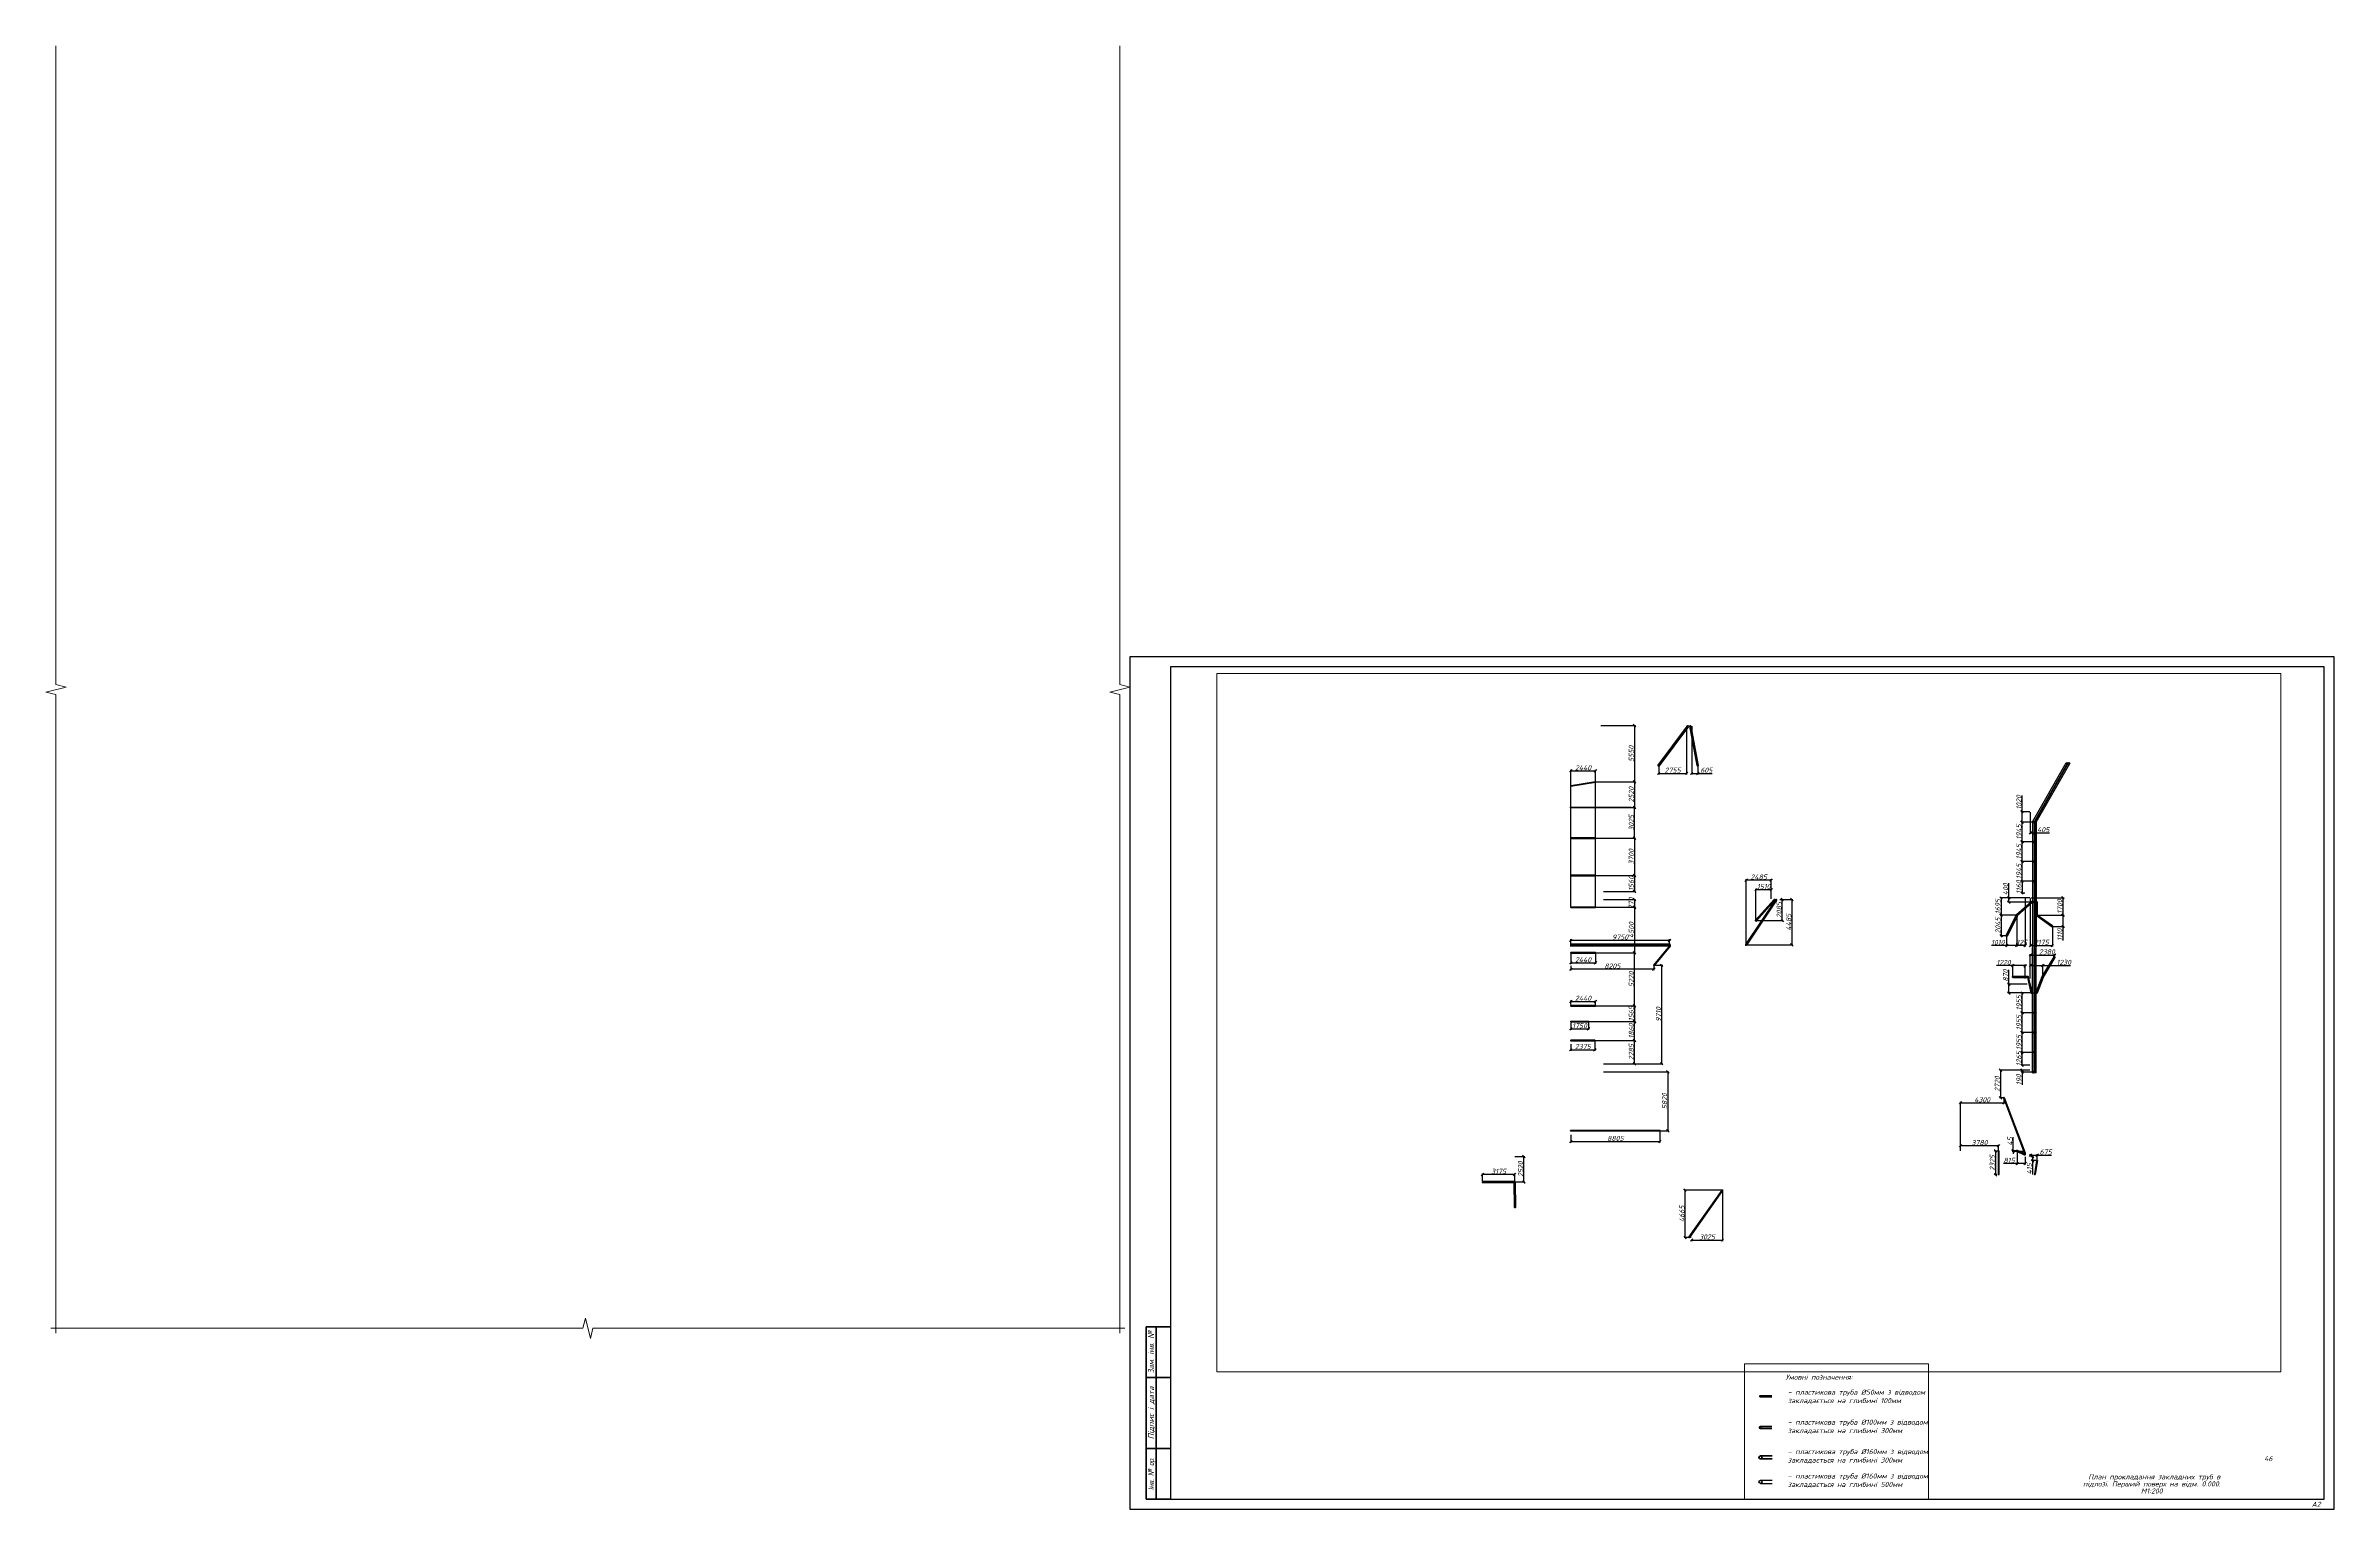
# Paper-space layout 'арк.46_закладні_труби' of a CAD drawing. Header units: millimetres. Extents: x -535 to 594, y 0 to 722.
# The model-space entities are those that its viewports show. They can reach past a viewport. Long polylines and large blocks are cut down to what shows.
import ezdxf
from ezdxf.enums import TextEntityAlignment as Align

# ---------------------------------------------------------------- set-up
doc = ezdxf.new("R2010")
doc.units = ezdxf.units.MM
doc.layers.get('Defpoints').update_dxf_attribs({"color": 140})
for name, color, linetype in [('-ЭТР', 12, 'Continuous'), ('Тру6а 150', 200, 'Continuous'), ('Тру6а 50', 92, 'Continuous')]:
    doc.layers.add(name, color=color, linetype=linetype)
doc.layers.add('E_Розп. мережі', color=5, linetype='Continuous', lineweight=30)
doc.layers.add('IT', color=84, linetype='Continuous', lineweight=5)
doc.styles.add('GOST 2.304', font='isocpeui.ttf')
doc.styles.add('ГОСТ 2.304', font='isocpeui.ttf')
doc.styles.add('СГЕНЕРИР_СТИЛЬ_7', font='isocpeui.ttf')
doc.dimstyles.new('ГОСТ_100_500', dxfattribs={"dimtxt": 500, "dimasz": 250, "dimexe": 100, "dimexo": 50, "dimgap": 63, "dimtad": 1, "dimdec": 0, "dimrnd": 5, "dimtxsty": 'GOST 2.304', "dimblk": 'OBLIQUE', "dimcen": 250, "dimadec": 0, "dimazin": 1, "dimtfac": 1, "dimtdec": 0, "dimtmove": 0, "dimatfit": 3, "dimfxl": 1.25, "dimarcsym": 0})

# ---------------------------------------------------------------- blocks, each defined once
blk = doc.blocks.new('*U267')
at = {"color": 0, "linetype": 'ByBlock', "lineweight": -2, "ltscale": 0.5}
for points in [[(0, 632.7), (0, 317.6), (5, 316.3), (-5, 313.8), (0, 312.6), (0, -2.5)], [(524.7, 632.7), (524.7, 317.6), (529.7, 316.3), (519.7, 313.8), (524.7, 312.6), (524.7, -2.5)], [(-2.5, 0), (259.8, 0), (261.1, 5), (263.6, -5), (264.8, 0), (527.2, 0)]]:
    blk.add_lwpolyline(points, dxfattribs=at)
blk = doc.blocks.new('А2.гор.')
at = {"linetype": 'Continuous', "lineweight": 60}
for p, q in [((8, 5), (8, 90)), ((8, 90), (20, 90)), ((13, 5), (13, 90)), ((8, 65), (20, 65)), ((8, 30), (20, 30)), ((20, 5), (8, 5))]:
    blk.add_line(p, q, dxfattribs=at)
blk.add_lwpolyline([(589, 5), (589, 415.5), (20, 415.5), (20, 5)], close=True)
at = {"layer": 'Defpoints'}
blk.add_lwpolyline([(594, 0), (594, 420.5), (0, 420.5), (0, 0)], close=True, dxfattribs=at)
at = {"linetype": 'Continuous', "lineweight": 25, "style": 'СГЕНЕРИР_СТИЛЬ_7'}
for s, width, p in [('Зам. інв. №', 0.8, (10.5, 77.5)), ('Інв. № ор.', 0.7, (10.5, 17.5))]:
    blk.add_text(s, height=3, rotation=90, dxfattribs=dict(at, width=width)).set_placement(p, align=Align.MIDDLE_CENTER)
blk.add_text('Підпис і дата', height=3, rotation=90, dxfattribs=at).set_placement((10.5, 47.5), align=Align.MIDDLE_CENTER)
at = {"linetype": 'Continuous', "style": 'ГОСТ 2.304'}
blk.add_text('А2', height=2.5, dxfattribs=at).set_placement((582.9, 1.2))
blk = doc.blocks.new('_Oblique')
at = {"color": 0, "linetype": 'ByBlock', "lineweight": -2}
blk.add_line((-0.5, -0.5), (0.5, 0.5), dxfattribs=at)
blk = doc.blocks.new('*D535')
at = {"layer": 'Defpoints', "color": 0, "transparency": 16777216}
for p in [(164597, 375879), (161840, 371945), (164597, 371170)]:
    blk.add_point(p, dxfattribs=at)
at = {"layer": 'Тру6а 150', "color": 0, "lineweight": -2, "transparency": 16777216}
for p, q in [((164597, 375829), (164597, 371070)), ((161840, 371895), (161840, 371070)), ((161840, 371170), (164597, 371170))]:
    blk.add_line(p, q, dxfattribs=at)
at = {"layer": 'Тру6а 150', "color": 0, "lineweight": -2, "transparency": 16777216, "xscale": 250, "yscale": 250, "zscale": 250, "rotation": 180}
blk.add_blockref('_Oblique', (161840, 371170), dxfattribs=at)
at = {"layer": 'Тру6а 150', "color": 0, "lineweight": -2, "transparency": 16777216, "xscale": 250, "yscale": 250, "zscale": 250}
blk.add_blockref('_Oblique', (164597, 371170), dxfattribs=at)
at = {"layer": 'Тру6а 150', "color": 0, "lineweight": 18, "transparency": 16777216, "insert": (163218, 371486), "char_height": 500, "attachment_point": 5, "style": 'GOST 2.304'}
blk.add_mtext('2755', dxfattribs=at)
blk = doc.blocks.new('*D536')
at = {"layer": 'Defpoints', "color": 0, "transparency": 16777216}
for p in [(165097, 375879), (165701, 371947), (165701, 371170)]:
    blk.add_point(p, dxfattribs=at)
at = {"layer": 'Тру6а 150', "color": 0, "lineweight": -2, "transparency": 16777216}
for p, q in [((165097, 375829), (165097, 371070)), ((165701, 371897), (165701, 371070)), ((165097, 371170), (165701, 371170)), ((165701, 371170), (167130, 371170))]:
    blk.add_line(p, q, dxfattribs=at)
at = {"layer": 'Тру6а 150', "color": 0, "lineweight": -2, "transparency": 16777216, "xscale": 250, "yscale": 250, "zscale": 250, "rotation": 180}
blk.add_blockref('_Oblique', (165097, 371170), dxfattribs=at)
at = {"layer": 'Тру6а 150', "color": 0, "lineweight": -2, "transparency": 16777216, "xscale": 250, "yscale": 250, "zscale": 250}
blk.add_blockref('_Oblique', (165701, 371170), dxfattribs=at)
at = {"layer": 'Тру6а 150', "color": 0, "lineweight": 18, "transparency": 16777216, "insert": (166540, 371483), "char_height": 500, "attachment_point": 5, "style": 'GOST 2.304'}
blk.add_mtext('605', dxfattribs=at)
blk = doc.blocks.new('*D537')
at = {"layer": 'Defpoints', "color": 0, "ltscale": 5, "transparency": 16777216}
for p in [(156097, 375879), (155602, 370328), (159454, 370328)]:
    blk.add_point(p, dxfattribs=at)
at = {"layer": 'Тру6а 50', "color": 0, "lineweight": -2, "ltscale": 5, "transparency": 16777216}
for p, q in [((156147, 375879), (159554, 375879)), ((159454, 375879), (159454, 370328)), ((155652, 370328), (159554, 370328))]:
    blk.add_line(p, q, dxfattribs=at)
at = {"layer": 'Тру6а 50', "color": 0, "lineweight": -2, "ltscale": 5, "transparency": 16777216, "xscale": 250, "yscale": 250, "zscale": 250}
for p, rotation in [((159454, 375879), 90), ((159454, 370328), 270)]:
    blk.add_blockref('_Oblique', p, dxfattribs=dict(at, rotation=rotation))
at = {"layer": 'Тру6а 50', "color": 0, "lineweight": 18, "ltscale": 5, "transparency": 16777216, "insert": (159141, 373103), "char_height": 500, "attachment_point": 5, "rotation": 90, "style": 'GOST 2.304'}
blk.add_mtext('5550', dxfattribs=at)
blk = doc.blocks.new('*D538')
at = {"layer": 'Defpoints', "color": 0, "ltscale": 5, "transparency": 16777216}
for p in [(155602, 370328), (159107, 367808), (159454, 367808)]:
    blk.add_point(p, dxfattribs=at)
at = {"layer": 'Тру6а 50', "color": 0, "lineweight": -2, "ltscale": 5, "transparency": 16777216}
for p, q in [((155652, 370328), (159554, 370328)), ((159454, 370328), (159454, 367808)), ((159157, 367808), (159554, 367808))]:
    blk.add_line(p, q, dxfattribs=at)
at = {"layer": 'Тру6а 50', "color": 0, "lineweight": -2, "ltscale": 5, "transparency": 16777216, "xscale": 250, "yscale": 250, "zscale": 250}
for p, rotation in [((159454, 370328), 90), ((159454, 367808), 270)]:
    blk.add_blockref('_Oblique', p, dxfattribs=dict(at, rotation=rotation))
at = {"layer": 'Тру6а 50', "color": 0, "lineweight": 18, "ltscale": 5, "transparency": 16777216, "insert": (159141, 369068), "char_height": 500, "attachment_point": 5, "rotation": 90, "style": 'GOST 2.304'}
blk.add_mtext('2520', dxfattribs=at)
blk = doc.blocks.new('*D539')
at = {"layer": 'Defpoints', "color": 0, "ltscale": 5, "transparency": 16777216}
for p in [(159107, 367808), (159454, 367808), (155602, 364785)]:
    blk.add_point(p, dxfattribs=at)
at = {"layer": 'Тру6а 50', "color": 0, "lineweight": -2, "ltscale": 5, "transparency": 16777216}
for p, q in [((159157, 367808), (159554, 367808)), ((159454, 364785), (159454, 367808)), ((155652, 364785), (159554, 364785))]:
    blk.add_line(p, q, dxfattribs=at)
at = {"layer": 'Тру6а 50', "color": 0, "lineweight": -2, "ltscale": 5, "transparency": 16777216, "xscale": 250, "yscale": 250, "zscale": 250}
for p, rotation in [((159454, 367808), 90), ((159454, 364785), 270)]:
    blk.add_blockref('_Oblique', p, dxfattribs=dict(at, rotation=rotation))
at = {"layer": 'Тру6а 50', "color": 0, "lineweight": 18, "ltscale": 5, "transparency": 16777216, "insert": (159141, 366297), "char_height": 500, "attachment_point": 5, "rotation": 90, "style": 'GOST 2.304'}
blk.add_mtext('3025', dxfattribs=at)
blk = doc.blocks.new('*D540')
at = {"layer": 'Defpoints', "color": 0, "ltscale": 5, "transparency": 16777216}
for p in [(155602, 364785), (155603, 361086), (159454, 361086)]:
    blk.add_point(p, dxfattribs=at)
at = {"layer": 'Тру6а 50', "color": 0, "lineweight": -2, "ltscale": 5, "transparency": 16777216}
for p, q in [((155652, 364785), (159554, 364785)), ((159454, 364785), (159454, 361086)), ((155653, 361086), (159554, 361086))]:
    blk.add_line(p, q, dxfattribs=at)
at = {"layer": 'Тру6а 50', "color": 0, "lineweight": -2, "ltscale": 5, "transparency": 16777216, "xscale": 250, "yscale": 250, "zscale": 250}
for p, rotation in [((159454, 364785), 90), ((159454, 361086), 270)]:
    blk.add_blockref('_Oblique', p, dxfattribs=dict(at, rotation=rotation))
at = {"layer": 'Тру6а 50', "color": 0, "lineweight": 18, "ltscale": 5, "transparency": 16777216, "insert": (159137, 362936), "char_height": 500, "attachment_point": 5, "rotation": 90, "style": 'GOST 2.304'}
blk.add_mtext('3700', dxfattribs=at)
blk = doc.blocks.new('*D541')
at = {"layer": 'Defpoints', "color": 0, "ltscale": 5, "transparency": 16777216}
for p in [(155603, 361086), (156347, 359529), (159454, 359529)]:
    blk.add_point(p, dxfattribs=at)
at = {"layer": 'Тру6а 50', "color": 0, "lineweight": -2, "ltscale": 5, "transparency": 16777216}
for p, q in [((155653, 361086), (159554, 361086)), ((159454, 361086), (159454, 359529)), ((156397, 359529), (159554, 359529))]:
    blk.add_line(p, q, dxfattribs=at)
at = {"layer": 'Тру6а 50', "color": 0, "lineweight": -2, "ltscale": 5, "transparency": 16777216, "xscale": 250, "yscale": 250, "zscale": 250}
for p, rotation in [((159454, 361086), 90), ((159454, 359529), 270)]:
    blk.add_blockref('_Oblique', p, dxfattribs=dict(at, rotation=rotation))
at = {"layer": 'Тру6а 50', "color": 0, "lineweight": 18, "ltscale": 5, "transparency": 16777216, "insert": (159141, 360308), "char_height": 500, "attachment_point": 5, "rotation": 90, "style": 'GOST 2.304'}
blk.add_mtext('1560', dxfattribs=at)
blk = doc.blocks.new('*D542')
at = {"layer": 'Defpoints', "color": 0, "ltscale": 5, "transparency": 16777216}
for p in [(155603, 357960), (156347, 358729), (159457, 357960)]:
    blk.add_point(p, dxfattribs=at)
at = {"layer": 'Тру6а 50', "color": 0, "lineweight": -2, "ltscale": 5, "transparency": 16777216}
for p, q in [((155653, 357960), (159557, 357960)), ((156397, 358729), (159557, 358729)), ((159457, 358729), (159457, 357960))]:
    blk.add_line(p, q, dxfattribs=at)
at = {"layer": 'Тру6а 50', "color": 0, "lineweight": -2, "ltscale": 5, "transparency": 16777216, "xscale": 250, "yscale": 250, "zscale": 250}
for p, rotation in [((159457, 358729), 90), ((159457, 357960), 270)]:
    blk.add_blockref('_Oblique', p, dxfattribs=dict(at, rotation=rotation))
at = {"layer": 'Тру6а 50', "color": 0, "lineweight": 18, "ltscale": 5, "transparency": 16777216, "insert": (159141, 358344), "char_height": 500, "attachment_point": 5, "rotation": 90, "style": 'GOST 2.304'}
blk.add_mtext('770', dxfattribs=at)
blk = doc.blocks.new('*D543')
at = {"layer": 'Defpoints', "color": 0, "ltscale": 5, "transparency": 16777216}
for p in [(155603, 357960), (155603, 353461), (159457, 353461)]:
    blk.add_point(p, dxfattribs=at)
at = {"layer": 'Тру6а 50', "color": 0, "lineweight": -2, "ltscale": 5, "transparency": 16777216}
for p, q in [((155653, 357960), (159557, 357960)), ((159457, 357960), (159457, 353461)), ((155653, 353461), (159557, 353461))]:
    blk.add_line(p, q, dxfattribs=at)
at = {"layer": 'Тру6а 50', "color": 0, "lineweight": -2, "ltscale": 5, "transparency": 16777216, "xscale": 250, "yscale": 250, "zscale": 250}
for p, rotation in [((159457, 357960), 90), ((159457, 353461), 270)]:
    blk.add_blockref('_Oblique', p, dxfattribs=dict(at, rotation=rotation))
at = {"layer": 'Тру6а 50', "color": 0, "lineweight": 18, "ltscale": 5, "transparency": 16777216, "insert": (159144, 355710), "char_height": 500, "attachment_point": 5, "rotation": 90, "style": 'GOST 2.304'}
blk.add_mtext('4500', dxfattribs=at)
blk = doc.blocks.new('*D544')
at = {"layer": 'Defpoints', "color": 0, "ltscale": 5, "transparency": 16777216}
for p in [(155603, 353461), (159457, 353461), (155603, 348241)]:
    blk.add_point(p, dxfattribs=at)
at = {"layer": 'Тру6а 50', "color": 0, "lineweight": -2, "ltscale": 5, "transparency": 16777216}
for p, q in [((155653, 353461), (159557, 353461)), ((159457, 348241), (159457, 353461)), ((155653, 348241), (159557, 348241))]:
    blk.add_line(p, q, dxfattribs=at)
at = {"layer": 'Тру6а 50', "color": 0, "lineweight": -2, "ltscale": 5, "transparency": 16777216, "xscale": 250, "yscale": 250, "zscale": 250}
for p, rotation in [((159457, 353461), 90), ((159457, 348241), 270)]:
    blk.add_blockref('_Oblique', p, dxfattribs=dict(at, rotation=rotation))
at = {"layer": 'Тру6а 50', "color": 0, "lineweight": 18, "ltscale": 5, "transparency": 16777216, "insert": (159144, 350851), "char_height": 500, "attachment_point": 5, "rotation": 90, "style": 'GOST 2.304'}
blk.add_mtext('5220', dxfattribs=at)
blk = doc.blocks.new('*D545')
at = {"layer": 'Defpoints', "color": 0, "ltscale": 5, "transparency": 16777216}
for p in [(155603, 348241), (154916, 346677), (159457, 346677)]:
    blk.add_point(p, dxfattribs=at)
at = {"layer": 'Тру6а 50', "color": 0, "lineweight": -2, "ltscale": 5, "transparency": 16777216}
for p, q in [((155653, 348241), (159557, 348241)), ((159457, 348241), (159457, 346677)), ((154966, 346677), (159557, 346677))]:
    blk.add_line(p, q, dxfattribs=at)
at = {"layer": 'Тру6а 50', "color": 0, "lineweight": -2, "ltscale": 5, "transparency": 16777216, "xscale": 250, "yscale": 250, "zscale": 250}
for p, rotation in [((159457, 348241), 90), ((159457, 346677), 270)]:
    blk.add_blockref('_Oblique', p, dxfattribs=dict(at, rotation=rotation))
at = {"layer": 'Тру6а 50', "color": 0, "lineweight": 18, "ltscale": 5, "transparency": 16777216, "insert": (159144, 347459), "char_height": 500, "attachment_point": 5, "rotation": 90, "style": 'GOST 2.304'}
blk.add_mtext('1565', dxfattribs=at)
blk = doc.blocks.new('*D546')
at = {"layer": 'Defpoints', "color": 0, "ltscale": 5, "transparency": 16777216}
for p in [(154916, 346677), (159457, 346677), (155538, 344816)]:
    blk.add_point(p, dxfattribs=at)
at = {"layer": 'Тру6а 50', "color": 0, "lineweight": -2, "ltscale": 5, "transparency": 16777216}
for p, q in [((154966, 346677), (159557, 346677)), ((159457, 344816), (159457, 346677)), ((155588, 344816), (159557, 344816))]:
    blk.add_line(p, q, dxfattribs=at)
at = {"layer": 'Тру6а 50', "color": 0, "lineweight": -2, "ltscale": 5, "transparency": 16777216, "xscale": 250, "yscale": 250, "zscale": 250}
for p, rotation in [((159457, 346677), 90), ((159457, 344816), 270)]:
    blk.add_blockref('_Oblique', p, dxfattribs=dict(at, rotation=rotation))
at = {"layer": 'Тру6а 50', "color": 0, "lineweight": 18, "ltscale": 5, "transparency": 16777216, "insert": (159144, 345747), "char_height": 500, "attachment_point": 5, "rotation": 90, "style": 'GOST 2.304'}
blk.add_mtext('1860', dxfattribs=at)
blk = doc.blocks.new('*D547')
at = {"layer": 'Defpoints', "color": 0, "ltscale": 5, "transparency": 16777216}
for p in [(155538, 344816), (159457, 344816), (156347, 342529)]:
    blk.add_point(p, dxfattribs=at)
at = {"layer": 'Тру6а 50', "color": 0, "lineweight": -2, "ltscale": 5, "transparency": 16777216}
for p, q in [((155588, 344816), (159557, 344816)), ((159457, 342529), (159457, 344816)), ((156397, 342529), (159557, 342529))]:
    blk.add_line(p, q, dxfattribs=at)
at = {"layer": 'Тру6а 50', "color": 0, "lineweight": -2, "ltscale": 5, "transparency": 16777216, "xscale": 250, "yscale": 250, "zscale": 250}
for p, rotation in [((159457, 344816), 90), ((159457, 342529), 270)]:
    blk.add_blockref('_Oblique', p, dxfattribs=dict(at, rotation=rotation))
at = {"layer": 'Тру6а 50', "color": 0, "lineweight": 18, "ltscale": 5, "transparency": 16777216, "insert": (159144, 343672), "char_height": 500, "attachment_point": 5, "rotation": 90, "style": 'GOST 2.304'}
blk.add_mtext('2285', dxfattribs=at)
blk = doc.blocks.new('*D548')
at = {"layer": 'Defpoints', "color": 0, "ltscale": 5, "transparency": 16777216}
for p in [(156347, 341729), (161969, 335911), (162737, 335911)]:
    blk.add_point(p, dxfattribs=at)
at = {"layer": 'Тру6а 50', "color": 0, "lineweight": -2, "ltscale": 5, "transparency": 16777216}
for p, q in [((156397, 341729), (162837, 341729)), ((162737, 341729), (162737, 335911)), ((162019, 335911), (162837, 335911))]:
    blk.add_line(p, q, dxfattribs=at)
at = {"layer": 'Тру6а 50', "color": 0, "lineweight": -2, "ltscale": 5, "transparency": 16777216, "xscale": 250, "yscale": 250, "zscale": 250}
for p, rotation in [((162737, 341729), 90), ((162737, 335911), 270)]:
    blk.add_blockref('_Oblique', p, dxfattribs=dict(at, rotation=rotation))
at = {"layer": 'Тру6а 50', "color": 0, "lineweight": 18, "ltscale": 5, "transparency": 16777216, "insert": (162424, 338820), "char_height": 500, "attachment_point": 5, "rotation": 90, "style": 'GOST 2.304'}
blk.add_mtext('5820', dxfattribs=at)
blk = doc.blocks.new('*D549')
at = {"layer": 'Defpoints', "color": 0, "ltscale": 5, "transparency": 16777216}
for p in [(153164, 335562), (161969, 335911), (161969, 334844)]:
    blk.add_point(p, dxfattribs=at)
at = {"layer": 'Тру6а 50', "color": 0, "lineweight": -2, "ltscale": 5, "transparency": 16777216}
for p, q in [((153164, 335512), (153164, 334744)), ((161969, 335861), (161969, 334744)), ((153164, 334844), (161969, 334844))]:
    blk.add_line(p, q, dxfattribs=at)
at = {"layer": 'Тру6а 50', "color": 0, "lineweight": -2, "ltscale": 5, "transparency": 16777216, "xscale": 250, "yscale": 250, "zscale": 250, "rotation": 180}
blk.add_blockref('_Oblique', (153164, 334844), dxfattribs=at)
at = {"layer": 'Тру6а 50', "color": 0, "lineweight": -2, "ltscale": 5, "transparency": 16777216, "xscale": 250, "yscale": 250, "zscale": 250}
blk.add_blockref('_Oblique', (161969, 334844), dxfattribs=at)
at = {"layer": 'Тру6а 50', "color": 0, "lineweight": 18, "ltscale": 5, "transparency": 16777216, "insert": (157567, 335157), "char_height": 500, "attachment_point": 5, "style": 'GOST 2.304'}
blk.add_mtext('8805', dxfattribs=at)
blk = doc.blocks.new('*D550')
at = {"layer": 'Defpoints', "color": 0, "ltscale": 5, "transparency": 16777216}
for p in [(153164, 344507), (155538, 344816), (155538, 343905)]:
    blk.add_point(p, dxfattribs=at)
at = {"layer": 'Тру6а 50', "color": 0, "lineweight": -2, "ltscale": 5, "transparency": 16777216}
for p, q in [((153164, 344457), (153164, 343805)), ((155538, 344766), (155538, 343805)), ((153164, 343905), (155538, 343905))]:
    blk.add_line(p, q, dxfattribs=at)
at = {"layer": 'Тру6а 50', "color": 0, "lineweight": -2, "ltscale": 5, "transparency": 16777216, "xscale": 250, "yscale": 250, "zscale": 250, "rotation": 180}
blk.add_blockref('_Oblique', (153164, 343905), dxfattribs=at)
at = {"layer": 'Тру6а 50', "color": 0, "lineweight": -2, "ltscale": 5, "transparency": 16777216, "xscale": 250, "yscale": 250, "zscale": 250}
blk.add_blockref('_Oblique', (155538, 343905), dxfattribs=at)
at = {"layer": 'Тру6а 50', "color": 0, "lineweight": 18, "ltscale": 5, "transparency": 16777216, "insert": (154351, 344221), "char_height": 500, "attachment_point": 5, "style": 'GOST 2.304'}
blk.add_mtext('2375', dxfattribs=at)
blk = doc.blocks.new('*D551')
at = {"layer": 'Defpoints', "color": 0, "ltscale": 5, "transparency": 16777216}
for p in [(153164, 346616), (154916, 346677), (154916, 345966)]:
    blk.add_point(p, dxfattribs=at)
at = {"layer": 'Тру6а 50', "color": 0, "lineweight": -2, "ltscale": 5, "transparency": 16777216}
for p, q in [((153164, 346566), (153164, 345866)), ((154916, 346627), (154916, 345866)), ((153164, 345966), (154916, 345966))]:
    blk.add_line(p, q, dxfattribs=at)
at = {"layer": 'Тру6а 50', "color": 0, "lineweight": -2, "ltscale": 5, "transparency": 16777216, "xscale": 250, "yscale": 250, "zscale": 250, "rotation": 180}
blk.add_blockref('_Oblique', (153164, 345966), dxfattribs=at)
at = {"layer": 'Тру6а 50', "color": 0, "lineweight": -2, "ltscale": 5, "transparency": 16777216, "xscale": 250, "yscale": 250, "zscale": 250}
blk.add_blockref('_Oblique', (154916, 345966), dxfattribs=at)
at = {"layer": 'Тру6а 50', "color": 0, "lineweight": 18, "ltscale": 5, "transparency": 16777216, "insert": (154040, 346282), "char_height": 500, "attachment_point": 5, "style": 'GOST 2.304'}
blk.add_mtext('1750', dxfattribs=at)
blk = doc.blocks.new('*D552')
at = {"layer": 'Defpoints', "color": 0, "ltscale": 5, "transparency": 16777216}
for p in [(153164, 348333), (155603, 348670), (155603, 348241)]:
    blk.add_point(p, dxfattribs=at)
at = {"layer": 'Тру6а 50', "color": 0, "lineweight": -2, "ltscale": 5, "transparency": 16777216}
for p, q in [((153164, 348383), (153164, 348770)), ((155603, 348291), (155603, 348770)), ((153164, 348670), (155603, 348670))]:
    blk.add_line(p, q, dxfattribs=at)
at = {"layer": 'Тру6а 50', "color": 0, "lineweight": -2, "ltscale": 5, "transparency": 16777216, "xscale": 250, "yscale": 250, "zscale": 250, "rotation": 180}
blk.add_blockref('_Oblique', (153164, 348670), dxfattribs=at)
at = {"layer": 'Тру6а 50', "color": 0, "lineweight": -2, "ltscale": 5, "transparency": 16777216, "xscale": 250, "yscale": 250, "zscale": 250}
blk.add_blockref('_Oblique', (155603, 348670), dxfattribs=at)
at = {"layer": 'Тру6а 50', "color": 0, "lineweight": 18, "ltscale": 5, "transparency": 16777216, "insert": (154384, 348983), "char_height": 500, "attachment_point": 5, "style": 'GOST 2.304'}
blk.add_mtext('2440', dxfattribs=at)
blk = doc.blocks.new('*D553')
at = {"layer": 'Defpoints', "color": 0, "ltscale": 5, "transparency": 16777216}
for p in [(153164, 353505), (155603, 353461), (155603, 352476)]:
    blk.add_point(p, dxfattribs=at)
at = {"layer": 'Тру6а 50', "color": 0, "lineweight": -2, "ltscale": 5, "transparency": 16777216}
for p, q in [((153164, 353455), (153164, 352376)), ((155603, 353411), (155603, 352376)), ((153164, 352476), (155603, 352476))]:
    blk.add_line(p, q, dxfattribs=at)
at = {"layer": 'Тру6а 50', "color": 0, "lineweight": -2, "ltscale": 5, "transparency": 16777216, "xscale": 250, "yscale": 250, "zscale": 250, "rotation": 180}
blk.add_blockref('_Oblique', (153164, 352476), dxfattribs=at)
at = {"layer": 'Тру6а 50', "color": 0, "lineweight": -2, "ltscale": 5, "transparency": 16777216, "xscale": 250, "yscale": 250, "zscale": 250}
blk.add_blockref('_Oblique', (155603, 352476), dxfattribs=at)
at = {"layer": 'Тру6а 50', "color": 0, "lineweight": 18, "ltscale": 5, "transparency": 16777216, "insert": (154384, 352789), "char_height": 500, "attachment_point": 5, "style": 'GOST 2.304'}
blk.add_mtext('2440', dxfattribs=at)
blk = doc.blocks.new('*D554')
at = {"layer": 'Defpoints', "color": 0, "ltscale": 5, "transparency": 16777216}
for p in [(155603, 371413), (153164, 358031), (155603, 357960)]:
    blk.add_point(p, dxfattribs=at)
at = {"layer": 'Тру6а 50', "color": 0, "lineweight": -2, "ltscale": 5, "transparency": 16777216}
for p, q in [((153164, 358081), (153164, 371513)), ((153164, 371413), (155603, 371413)), ((155603, 358010), (155603, 371513))]:
    blk.add_line(p, q, dxfattribs=at)
at = {"layer": 'Тру6а 50', "color": 0, "lineweight": -2, "ltscale": 5, "transparency": 16777216, "xscale": 250, "yscale": 250, "zscale": 250, "rotation": 180}
blk.add_blockref('_Oblique', (153164, 371413), dxfattribs=at)
at = {"layer": 'Тру6а 50', "color": 0, "lineweight": -2, "ltscale": 5, "transparency": 16777216, "xscale": 250, "yscale": 250, "zscale": 250}
blk.add_blockref('_Oblique', (155603, 371413), dxfattribs=at)
at = {"layer": 'Тру6а 50', "color": 0, "lineweight": 18, "ltscale": 5, "transparency": 16777216, "insert": (154384, 371726), "char_height": 500, "attachment_point": 5, "style": 'GOST 2.304'}
blk.add_mtext('2440', dxfattribs=at)
blk = doc.blocks.new('*D555')
at = {"layer": 'Defpoints', "color": 0, "ltscale": 5, "transparency": 16777216}
for p in [(161370, 352237), (162137, 352237), (156347, 342529)]:
    blk.add_point(p, dxfattribs=at)
at = {"layer": 'Тру6а 50', "color": 0, "lineweight": -2, "ltscale": 5, "transparency": 16777216}
for p, q in [((161420, 352237), (162237, 352237)), ((162137, 342529), (162137, 352237)), ((156397, 342529), (162237, 342529))]:
    blk.add_line(p, q, dxfattribs=at)
at = {"layer": 'Тру6а 50', "color": 0, "lineweight": -2, "ltscale": 5, "transparency": 16777216, "xscale": 250, "yscale": 250, "zscale": 250}
for p, rotation in [((162137, 352237), 90), ((162137, 342529), 270)]:
    blk.add_blockref('_Oblique', p, dxfattribs=dict(at, rotation=rotation))
at = {"layer": 'Тру6а 50', "color": 0, "lineweight": 18, "ltscale": 5, "transparency": 16777216, "insert": (161820, 347383), "char_height": 500, "attachment_point": 5, "rotation": 90, "style": 'GOST 2.304'}
blk.add_mtext('9710', dxfattribs=at)
blk = doc.blocks.new('*D556')
at = {"layer": 'Defpoints', "color": 0, "ltscale": 5, "transparency": 16777216}
for p in [(153164, 352237), (161370, 352237), (153164, 351847)]:
    blk.add_point(p, dxfattribs=at)
at = {"layer": 'Тру6а 50', "color": 0, "lineweight": -2, "ltscale": 5, "transparency": 16777216}
for p, q in [((153164, 352187), (153164, 351747)), ((161370, 352187), (161370, 351747)), ((161370, 351847), (153164, 351847))]:
    blk.add_line(p, q, dxfattribs=at)
at = {"layer": 'Тру6а 50', "color": 0, "lineweight": -2, "ltscale": 5, "transparency": 16777216, "xscale": 250, "yscale": 250, "zscale": 250, "rotation": 180}
blk.add_blockref('_Oblique', (153164, 351847), dxfattribs=at)
at = {"layer": 'Тру6а 50', "color": 0, "lineweight": -2, "ltscale": 5, "transparency": 16777216, "xscale": 250, "yscale": 250, "zscale": 250}
blk.add_blockref('_Oblique', (161370, 351847), dxfattribs=at)
at = {"layer": 'Тру6а 50', "color": 0, "lineweight": 18, "ltscale": 5, "transparency": 16777216, "insert": (157267, 352160), "char_height": 500, "attachment_point": 5, "style": 'GOST 2.304'}
blk.add_mtext('8205', dxfattribs=at)
blk = doc.blocks.new('*D557')
at = {"layer": 'Defpoints', "color": 0, "ltscale": 100, "transparency": 16777216}
for p in [(171438, 359693), (172947, 358729), (171438, 356646)]:
    blk.add_point(p, dxfattribs=at)
at = {"layer": 'E_Розп. мережі', "color": 0, "lineweight": -2, "ltscale": 100, "transparency": 16777216}
for p, q in [((171438, 356696), (171438, 359793)), ((172947, 359693), (171438, 359693)), ((172947, 358779), (172947, 359793))]:
    blk.add_line(p, q, dxfattribs=at)
at = {"layer": 'E_Розп. мережі', "color": 0, "lineweight": -2, "ltscale": 100, "transparency": 16777216, "xscale": 250, "yscale": 250, "zscale": 250, "rotation": 180}
blk.add_blockref('_Oblique', (171438, 359693), dxfattribs=at)
at = {"layer": 'E_Розп. мережі', "color": 0, "lineweight": -2, "ltscale": 100, "transparency": 16777216, "xscale": 250, "yscale": 250, "zscale": 250}
blk.add_blockref('_Oblique', (172947, 359693), dxfattribs=at)
at = {"layer": 'E_Розп. мережі', "color": 0, "lineweight": 18, "ltscale": 100, "transparency": 16777216, "insert": (172192, 360006), "char_height": 500, "attachment_point": 5, "style": 'GOST 2.304'}
blk.add_mtext('1510', dxfattribs=at)
blk = doc.blocks.new('*D558')
at = {"layer": 'Defpoints', "color": 0, "ltscale": 100, "transparency": 16777216}
for p in [(170463, 360635), (172947, 359129), (170463, 354245)]:
    blk.add_point(p, dxfattribs=at)
at = {"layer": 'E_Розп. мережі', "color": 0, "lineweight": -2, "ltscale": 100, "transparency": 16777216}
for p, q in [((170463, 354295), (170463, 360735)), ((172947, 360635), (170463, 360635)), ((172947, 359179), (172947, 360735))]:
    blk.add_line(p, q, dxfattribs=at)
at = {"layer": 'E_Розп. мережі', "color": 0, "lineweight": -2, "ltscale": 100, "transparency": 16777216, "xscale": 250, "yscale": 250, "zscale": 250, "rotation": 180}
blk.add_blockref('_Oblique', (170463, 360635), dxfattribs=at)
at = {"layer": 'E_Розп. мережі', "color": 0, "lineweight": -2, "ltscale": 100, "transparency": 16777216, "xscale": 250, "yscale": 250, "zscale": 250}
blk.add_blockref('_Oblique', (172947, 360635), dxfattribs=at)
at = {"layer": 'E_Розп. мережі', "color": 0, "lineweight": 18, "ltscale": 100, "transparency": 16777216, "insert": (171705, 360948), "char_height": 500, "attachment_point": 5, "style": 'GOST 2.304'}
blk.add_mtext('2485', dxfattribs=at)
blk = doc.blocks.new('*D559')
at = {"layer": 'Defpoints', "color": 0, "ltscale": 100, "transparency": 16777216}
for p in [(173747, 358729), (174035, 358729), (171438, 356646)]:
    blk.add_point(p, dxfattribs=at)
at = {"layer": 'E_Розп. мережі', "color": 0, "lineweight": -2, "ltscale": 100, "transparency": 16777216}
for p, q in [((173797, 358729), (174135, 358729)), ((174035, 356646), (174035, 358729)), ((171488, 356646), (174135, 356646))]:
    blk.add_line(p, q, dxfattribs=at)
at = {"layer": 'E_Розп. мережі', "color": 0, "lineweight": -2, "ltscale": 100, "transparency": 16777216, "xscale": 250, "yscale": 250, "zscale": 250}
for p, rotation in [((174035, 358729), 90), ((174035, 356646), 270)]:
    blk.add_blockref('_Oblique', p, dxfattribs=dict(at, rotation=rotation))
at = {"layer": 'E_Розп. мережі', "color": 0, "lineweight": 18, "ltscale": 100, "transparency": 16777216, "insert": (173722, 357687), "char_height": 500, "attachment_point": 5, "rotation": 90, "style": 'GOST 2.304'}
blk.add_mtext('2085', dxfattribs=at)
blk = doc.blocks.new('*D560')
at = {"layer": 'Defpoints', "color": 0, "ltscale": 100, "transparency": 16777216}
for p in [(173747, 358729), (170463, 354245), (174980, 354245)]:
    blk.add_point(p, dxfattribs=at)
at = {"layer": 'E_Розп. мережі', "color": 0, "lineweight": -2, "ltscale": 100, "transparency": 16777216}
for p, q in [((173797, 358729), (175080, 358729)), ((174980, 358729), (174980, 354245)), ((170513, 354245), (175080, 354245))]:
    blk.add_line(p, q, dxfattribs=at)
at = {"layer": 'E_Розп. мережі', "color": 0, "lineweight": -2, "ltscale": 100, "transparency": 16777216, "xscale": 250, "yscale": 250, "zscale": 250}
for p, rotation in [((174980, 358729), 90), ((174980, 354245), 270)]:
    blk.add_blockref('_Oblique', p, dxfattribs=dict(at, rotation=rotation))
at = {"layer": 'E_Розп. мережі', "color": 0, "lineweight": 18, "ltscale": 100, "transparency": 16777216, "insert": (174667, 356487), "char_height": 500, "attachment_point": 5, "rotation": 90, "style": 'GOST 2.304'}
blk.add_mtext('4485', dxfattribs=at)
blk = doc.blocks.new('*D561')
at = {"layer": 'Defpoints', "color": 0, "transparency": 16777216}
for p in [(153164, 354698), (153164, 354025), (162913, 354245)]:
    blk.add_point(p, dxfattribs=at)
at = {"layer": 'Тру6а 150', "color": 0, "lineweight": -2, "transparency": 16777216}
for p, q in [((153164, 354075), (153164, 354798)), ((162913, 354698), (153164, 354698)), ((162913, 354295), (162913, 354798))]:
    blk.add_line(p, q, dxfattribs=at)
at = {"layer": 'Тру6а 150', "color": 0, "lineweight": -2, "transparency": 16777216, "xscale": 250, "yscale": 250, "zscale": 250, "rotation": 180}
blk.add_blockref('_Oblique', (153164, 354698), dxfattribs=at)
at = {"layer": 'Тру6а 150', "color": 0, "lineweight": -2, "transparency": 16777216, "xscale": 250, "yscale": 250, "zscale": 250}
blk.add_blockref('_Oblique', (162913, 354698), dxfattribs=at)
at = {"layer": 'Тру6а 150', "color": 0, "lineweight": 18, "transparency": 16777216, "insert": (158039, 355015), "char_height": 500, "attachment_point": 5, "style": 'GOST 2.304'}
blk.add_mtext('9750', dxfattribs=at)
blk = doc.blocks.new('*D562')
at = {"layer": 'Defpoints', "color": 0, "ltscale": 5, "transparency": 16777216}
for p in [(168121, 330045), (165097, 325260), (168121, 325129)]:
    blk.add_point(p, dxfattribs=at)
at = {"layer": 'Тру6а 50', "color": 0, "lineweight": -2, "ltscale": 5, "transparency": 16777216}
for p, q in [((168121, 329995), (168121, 325029)), ((165097, 325210), (165097, 325029)), ((165097, 325129), (168121, 325129))]:
    blk.add_line(p, q, dxfattribs=at)
at = {"layer": 'Тру6а 50', "color": 0, "lineweight": -2, "ltscale": 5, "transparency": 16777216, "xscale": 250, "yscale": 250, "zscale": 250, "rotation": 180}
blk.add_blockref('_Oblique', (165097, 325129), dxfattribs=at)
at = {"layer": 'Тру6а 50', "color": 0, "lineweight": -2, "ltscale": 5, "transparency": 16777216, "xscale": 250, "yscale": 250, "zscale": 250}
blk.add_blockref('_Oblique', (168121, 325129), dxfattribs=at)
at = {"layer": 'Тру6а 50', "color": 0, "lineweight": 18, "ltscale": 5, "transparency": 16777216, "insert": (166609, 325442), "char_height": 500, "attachment_point": 5, "style": 'GOST 2.304'}
blk.add_mtext('3025', dxfattribs=at)
blk = doc.blocks.new('*D563')
at = {"layer": 'Defpoints', "color": 0, "ltscale": 5, "transparency": 16777216}
for p in [(164443, 330045), (168121, 330045), (165097, 325379)]:
    blk.add_point(p, dxfattribs=at)
at = {"layer": 'Тру6а 50', "color": 0, "lineweight": -2, "ltscale": 5, "transparency": 16777216}
for p, q in [((168071, 330045), (164343, 330045)), ((164443, 325379), (164443, 330045)), ((165047, 325379), (164343, 325379))]:
    blk.add_line(p, q, dxfattribs=at)
at = {"layer": 'Тру6а 50', "color": 0, "lineweight": -2, "ltscale": 5, "transparency": 16777216, "xscale": 250, "yscale": 250, "zscale": 250}
for p, rotation in [((164443, 330045), 90), ((164443, 325379), 270)]:
    blk.add_blockref('_Oblique', p, dxfattribs=dict(at, rotation=rotation))
at = {"layer": 'Тру6а 50', "color": 0, "lineweight": 18, "ltscale": 5, "transparency": 16777216, "insert": (164130, 327712), "char_height": 500, "attachment_point": 5, "rotation": 90, "style": 'GOST 2.304'}
blk.add_mtext('4665', dxfattribs=at)
blk = doc.blocks.new('*D564')
at = {"layer": 'Defpoints', "color": 0, "ltscale": 5, "transparency": 16777216}
for p in [(144467, 331591), (144467, 330931), (147641, 330860)]:
    blk.add_point(p, dxfattribs=at)
at = {"layer": 'Тру6а 50', "color": 0, "lineweight": -2, "ltscale": 5, "transparency": 16777216}
for p, q in [((144467, 330981), (144467, 331691)), ((147641, 331591), (144467, 331591)), ((147641, 330910), (147641, 331691))]:
    blk.add_line(p, q, dxfattribs=at)
at = {"layer": 'Тру6а 50', "color": 0, "lineweight": -2, "ltscale": 5, "transparency": 16777216, "xscale": 250, "yscale": 250, "zscale": 250, "rotation": 180}
blk.add_blockref('_Oblique', (144467, 331591), dxfattribs=at)
at = {"layer": 'Тру6а 50', "color": 0, "lineweight": -2, "ltscale": 5, "transparency": 16777216, "xscale": 250, "yscale": 250, "zscale": 250}
blk.add_blockref('_Oblique', (147641, 331591), dxfattribs=at)
at = {"layer": 'Тру6а 50', "color": 0, "lineweight": 18, "ltscale": 5, "transparency": 16777216, "insert": (146054, 331907), "char_height": 500, "attachment_point": 5, "style": 'GOST 2.304'}
blk.add_mtext('3175', dxfattribs=at)
blk = doc.blocks.new('*D565')
at = {"layer": 'Defpoints', "color": 0, "ltscale": 5, "transparency": 16777216}
for p in [(147597, 333379), (148538, 333379), (147641, 330860)]:
    blk.add_point(p, dxfattribs=at)
at = {"layer": 'Тру6а 50', "color": 0, "lineweight": -2, "ltscale": 5, "transparency": 16777216}
for p, q in [((147647, 333379), (148638, 333379)), ((148538, 330860), (148538, 333379)), ((147691, 330860), (148638, 330860))]:
    blk.add_line(p, q, dxfattribs=at)
at = {"layer": 'Тру6а 50', "color": 0, "lineweight": -2, "ltscale": 5, "transparency": 16777216, "xscale": 250, "yscale": 250, "zscale": 250}
for p, rotation in [((148538, 333379), 90), ((148538, 330860), 270)]:
    blk.add_blockref('_Oblique', p, dxfattribs=dict(at, rotation=rotation))
at = {"layer": 'Тру6а 50', "color": 0, "lineweight": 18, "ltscale": 5, "transparency": 16777216, "insert": (148225, 332119), "char_height": 500, "attachment_point": 5, "rotation": 90, "style": 'GOST 2.304'}
blk.add_mtext('2520', dxfattribs=at)
blk = doc.blocks.new('*D566')
at = {"layer": 'Defpoints', "color": 0, "ltscale": 5, "transparency": 16777216}
for p in [(195374, 333909), (195059, 331583), (195252, 331583)]:
    blk.add_point(p, dxfattribs=at)
at = {"layer": 'Тру6а 50', "color": 0, "lineweight": -2, "ltscale": 5, "transparency": 16777216}
for p, q in [((195324, 333909), (194959, 333909)), ((195059, 333909), (195059, 331583)), ((195202, 331583), (194959, 331583))]:
    blk.add_line(p, q, dxfattribs=at)
at = {"layer": 'Тру6а 50', "color": 0, "lineweight": -2, "ltscale": 5, "transparency": 16777216, "xscale": 250, "yscale": 250, "zscale": 250}
for p, rotation in [((195059, 333909), 90), ((195059, 331583), 270)]:
    blk.add_blockref('_Oblique', p, dxfattribs=dict(at, rotation=rotation))
at = {"layer": 'Тру6а 50', "color": 0, "lineweight": 18, "ltscale": 5, "transparency": 16777216, "insert": (194746, 332746), "char_height": 500, "attachment_point": 5, "rotation": 90, "style": 'GOST 2.304'}
blk.add_mtext('2325', dxfattribs=at)
blk = doc.blocks.new('*D567')
at = {"layer": 'Defpoints', "color": 0, "ltscale": 5, "transparency": 16777216}
for p in [(191597, 334427), (191597, 333879), (195374, 333909)]:
    blk.add_point(p, dxfattribs=at)
at = {"layer": 'Тру6а 50', "color": 0, "lineweight": -2, "ltscale": 5, "transparency": 16777216}
for p, q in [((191597, 333929), (191597, 334527)), ((195374, 334427), (191597, 334427)), ((195374, 333959), (195374, 334527))]:
    blk.add_line(p, q, dxfattribs=at)
at = {"layer": 'Тру6а 50', "color": 0, "lineweight": -2, "ltscale": 5, "transparency": 16777216, "xscale": 250, "yscale": 250, "zscale": 250, "rotation": 180}
blk.add_blockref('_Oblique', (191597, 334427), dxfattribs=at)
at = {"layer": 'Тру6а 50', "color": 0, "lineweight": -2, "ltscale": 5, "transparency": 16777216, "xscale": 250, "yscale": 250, "zscale": 250}
blk.add_blockref('_Oblique', (195374, 334427), dxfattribs=at)
at = {"layer": 'Тру6а 50', "color": 0, "lineweight": 18, "ltscale": 5, "transparency": 16777216, "insert": (193486, 334743), "char_height": 500, "attachment_point": 5, "style": 'GOST 2.304'}
blk.add_mtext('3780', dxfattribs=at)
blk = doc.blocks.new('*D568')
at = {"layer": 'Defpoints', "color": 0, "ltscale": 100, "transparency": 16777216}
for p in [(197184, 333926), (197997, 333379), (197184, 332678)]:
    blk.add_point(p, dxfattribs=at)
at = {"layer": 'E_Розп. мережі', "color": 0, "lineweight": -2, "ltscale": 100, "transparency": 16777216}
for p, q in [((197184, 333876), (197184, 332578)), ((197997, 333329), (197997, 332578)), ((197184, 332678), (195857, 332678)), ((197997, 332678), (197184, 332678))]:
    blk.add_line(p, q, dxfattribs=at)
at = {"layer": 'E_Розп. мережі', "color": 0, "lineweight": -2, "ltscale": 100, "transparency": 16777216, "xscale": 250, "yscale": 250, "zscale": 250, "rotation": 180}
blk.add_blockref('_Oblique', (197184, 332678), dxfattribs=at)
at = {"layer": 'E_Розп. мережі', "color": 0, "lineweight": -2, "ltscale": 100, "transparency": 16777216, "xscale": 250, "yscale": 250, "zscale": 250}
blk.add_blockref('_Oblique', (197997, 332678), dxfattribs=at)
at = {"layer": 'E_Розп. мережі', "color": 0, "lineweight": 18, "ltscale": 100, "transparency": 16777216, "insert": (196396, 332991), "char_height": 500, "attachment_point": 5, "style": 'GOST 2.304'}
blk.add_mtext('815', dxfattribs=at)
blk = doc.blocks.new('*D569')
at = {"layer": 'Defpoints', "color": 0, "ltscale": 100, "transparency": 16777216}
for p in [(196809, 333926), (197184, 333926), (197997, 333879)]:
    blk.add_point(p, dxfattribs=at)
at = {"layer": 'E_Розп. мережі', "color": 0, "lineweight": -2, "ltscale": 100, "transparency": 16777216}
for p, q in [((196809, 333926), (196809, 335291)), ((197134, 333926), (196709, 333926)), ((197947, 333879), (196709, 333879)), ((196809, 333879), (196809, 333926)), ((196809, 333879), (196809, 333629))]:
    blk.add_line(p, q, dxfattribs=at)
at = {"layer": 'E_Розп. мережі', "color": 0, "lineweight": -2, "ltscale": 100, "transparency": 16777216, "xscale": 250, "yscale": 250, "zscale": 250}
for p, rotation in [((196809, 333926), 270), ((196809, 333879), 90)]:
    blk.add_blockref('_Oblique', p, dxfattribs=dict(at, rotation=rotation))
at = {"layer": 'E_Розп. мережі', "color": 0, "lineweight": 18, "ltscale": 100, "transparency": 16777216, "insert": (196496, 334858), "char_height": 500, "attachment_point": 5, "rotation": 90, "style": 'GOST 2.304'}
blk.add_mtext('45', dxfattribs=at)
blk = doc.blocks.new('*D570')
at = {"layer": 'Defpoints', "color": 0, "ltscale": 5, "transparency": 16777216}
for p in [(198497, 333379), (199169, 333504), (199169, 332964)]:
    blk.add_point(p, dxfattribs=at)
at = {"layer": 'Тру6а 50', "color": 0, "lineweight": -2, "ltscale": 5, "transparency": 16777216}
for p, q in [((198497, 333429), (198497, 333604)), ((198497, 333504), (199169, 333504)), ((199169, 333014), (199169, 333604)), ((199169, 333504), (200599, 333504))]:
    blk.add_line(p, q, dxfattribs=at)
at = {"layer": 'Тру6а 50', "color": 0, "lineweight": -2, "ltscale": 5, "transparency": 16777216, "xscale": 250, "yscale": 250, "zscale": 250, "rotation": 180}
blk.add_blockref('_Oblique', (198497, 333504), dxfattribs=at)
at = {"layer": 'Тру6а 50', "color": 0, "lineweight": -2, "ltscale": 5, "transparency": 16777216, "xscale": 250, "yscale": 250, "zscale": 250}
blk.add_blockref('_Oblique', (199169, 333504), dxfattribs=at)
at = {"layer": 'Тру6а 50', "color": 0, "lineweight": 18, "ltscale": 5, "transparency": 16777216, "insert": (200009, 333820), "char_height": 500, "attachment_point": 5, "style": 'GOST 2.304'}
blk.add_mtext('675', dxfattribs=at)
blk = doc.blocks.new('*D571')
at = {"layer": 'Defpoints', "color": 0, "ltscale": 5, "transparency": 16777216}
for p in [(198497, 333379), (198721, 332964), (199169, 332964)]:
    blk.add_point(p, dxfattribs=at)
at = {"layer": 'Тру6а 50', "color": 0, "lineweight": -2, "ltscale": 5, "transparency": 16777216}
for p, q in [((198547, 333379), (198821, 333379)), ((199119, 332964), (198621, 332964)), ((198721, 333379), (198721, 332964)), ((198721, 332964), (198721, 331590))]:
    blk.add_line(p, q, dxfattribs=at)
at = {"layer": 'Тру6а 50', "color": 0, "lineweight": -2, "ltscale": 5, "transparency": 16777216, "xscale": 250, "yscale": 250, "zscale": 250}
for p, rotation in [((198721, 333379), 90), ((198721, 332964), 270)]:
    blk.add_blockref('_Oblique', p, dxfattribs=dict(at, rotation=rotation))
at = {"layer": 'Тру6а 50', "color": 0, "lineweight": 18, "ltscale": 5, "transparency": 16777216, "insert": (198408, 332152), "char_height": 500, "attachment_point": 5, "rotation": 90, "style": 'GOST 2.304'}
blk.add_mtext('415', dxfattribs=at)
blk = doc.blocks.new('*D572')
at = {"layer": 'Defpoints', "color": 0, "linetype": 'Continuous', "ltscale": 5, "transparency": 16777216}
for p in [(197680, 341688), (198497, 341879), (198763, 341688)]:
    blk.add_point(p, dxfattribs=at)
at = {"layer": 'IT', "color": 0, "linetype": 'Continuous', "lineweight": -2, "ltscale": 5, "transparency": 16777216}
for p, q in [((198447, 341879), (197580, 341879)), ((198713, 341688), (197580, 341688)), ((197680, 341879), (197680, 341688)), ((197680, 341688), (197680, 340446))]:
    blk.add_line(p, q, dxfattribs=at)
at = {"layer": 'IT', "color": 0, "linetype": 'Continuous', "lineweight": -2, "ltscale": 5, "transparency": 16777216, "xscale": 250, "yscale": 250, "zscale": 250}
for p, rotation in [((197680, 341879), 90), ((197680, 341688), 270)]:
    blk.add_blockref('_Oblique', p, dxfattribs=dict(at, rotation=rotation))
at = {"layer": 'IT', "color": 0, "linetype": 'Continuous', "lineweight": 18, "ltscale": 5, "transparency": 16777216, "insert": (197367, 340942), "char_height": 500, "attachment_point": 5, "rotation": 90, "style": 'GOST 2.304'}
blk.add_mtext('190', dxfattribs=at)
blk = doc.blocks.new('*D573')
at = {"layer": 'Defpoints', "color": 0, "linetype": 'Continuous', "ltscale": 5, "transparency": 16777216}
for p in [(197680, 343643), (198763, 343643), (198497, 342379)]:
    blk.add_point(p, dxfattribs=at)
at = {"layer": 'IT', "color": 0, "linetype": 'Continuous', "lineweight": -2, "ltscale": 5, "transparency": 16777216}
for p, q in [((198713, 343643), (197580, 343643)), ((197680, 342379), (197680, 343643)), ((198447, 342379), (197580, 342379))]:
    blk.add_line(p, q, dxfattribs=at)
at = {"layer": 'IT', "color": 0, "linetype": 'Continuous', "lineweight": -2, "ltscale": 5, "transparency": 16777216, "xscale": 250, "yscale": 250, "zscale": 250}
for p, rotation in [((197680, 343643), 90), ((197680, 342379), 270)]:
    blk.add_blockref('_Oblique', p, dxfattribs=dict(at, rotation=rotation))
at = {"layer": 'IT', "color": 0, "linetype": 'Continuous', "lineweight": 18, "ltscale": 5, "transparency": 16777216, "insert": (197367, 343011), "char_height": 500, "attachment_point": 5, "rotation": 90, "style": 'GOST 2.304'}
blk.add_mtext('1265', dxfattribs=at)
blk = doc.blocks.new('*D574')
at = {"layer": 'Defpoints', "color": 0, "linetype": 'Continuous', "ltscale": 5, "transparency": 16777216}
for p in [(197680, 345598), (198768, 345598), (198765, 343643)]:
    blk.add_point(p, dxfattribs=at)
at = {"layer": 'IT', "color": 0, "linetype": 'Continuous', "lineweight": -2, "ltscale": 5, "transparency": 16777216}
for p, q in [((198718, 345598), (197580, 345598)), ((197680, 343643), (197680, 345598)), ((198715, 343643), (197580, 343643))]:
    blk.add_line(p, q, dxfattribs=at)
at = {"layer": 'IT', "color": 0, "linetype": 'Continuous', "lineweight": -2, "ltscale": 5, "transparency": 16777216, "xscale": 250, "yscale": 250, "zscale": 250}
for p, rotation in [((197680, 345598), 90), ((197680, 343643), 270)]:
    blk.add_blockref('_Oblique', p, dxfattribs=dict(at, rotation=rotation))
at = {"layer": 'IT', "color": 0, "linetype": 'Continuous', "lineweight": 18, "ltscale": 5, "transparency": 16777216, "insert": (197367, 344621), "char_height": 500, "attachment_point": 5, "rotation": 90, "style": 'GOST 2.304'}
blk.add_mtext('1955', dxfattribs=at)
blk = doc.blocks.new('*D575')
at = {"layer": 'Defpoints', "color": 0, "linetype": 'Continuous', "ltscale": 5, "transparency": 16777216}
for p in [(197680, 347553), (198770, 347553), (198768, 345598)]:
    blk.add_point(p, dxfattribs=at)
at = {"layer": 'IT', "color": 0, "linetype": 'Continuous', "lineweight": -2, "ltscale": 5, "transparency": 16777216}
for p, q in [((198720, 347553), (197580, 347553)), ((197680, 345598), (197680, 347553)), ((198718, 345598), (197580, 345598))]:
    blk.add_line(p, q, dxfattribs=at)
at = {"layer": 'IT', "color": 0, "linetype": 'Continuous', "lineweight": -2, "ltscale": 5, "transparency": 16777216, "xscale": 250, "yscale": 250, "zscale": 250}
for p, rotation in [((197680, 347553), 90), ((197680, 345598), 270)]:
    blk.add_blockref('_Oblique', p, dxfattribs=dict(at, rotation=rotation))
at = {"layer": 'IT', "color": 0, "linetype": 'Continuous', "lineweight": 18, "ltscale": 5, "transparency": 16777216, "insert": (197367, 346576), "char_height": 500, "attachment_point": 5, "rotation": 90, "style": 'GOST 2.304'}
blk.add_mtext('1955', dxfattribs=at)
blk = doc.blocks.new('*D576')
at = {"layer": 'Defpoints', "color": 0, "linetype": 'Continuous', "ltscale": 5, "transparency": 16777216}
for p in [(197680, 349507), (198763, 349507), (198770, 347553)]:
    blk.add_point(p, dxfattribs=at)
at = {"layer": 'IT', "color": 0, "linetype": 'Continuous', "lineweight": -2, "ltscale": 5, "transparency": 16777216}
for p, q in [((198713, 349507), (197580, 349507)), ((197680, 347553), (197680, 349507)), ((198720, 347553), (197580, 347553))]:
    blk.add_line(p, q, dxfattribs=at)
at = {"layer": 'IT', "color": 0, "linetype": 'Continuous', "lineweight": -2, "ltscale": 5, "transparency": 16777216, "xscale": 250, "yscale": 250, "zscale": 250}
for p, rotation in [((197680, 349507), 90), ((197680, 347553), 270)]:
    blk.add_blockref('_Oblique', p, dxfattribs=dict(at, rotation=rotation))
at = {"layer": 'IT', "color": 0, "linetype": 'Continuous', "lineweight": 18, "ltscale": 5, "transparency": 16777216, "insert": (197367, 348530), "char_height": 500, "attachment_point": 5, "rotation": 90, "style": 'GOST 2.304'}
blk.add_mtext('1955', dxfattribs=at)
blk = doc.blocks.new('*D577')
at = {"layer": 'Defpoints', "color": 0, "linetype": 'Continuous', "ltscale": 5, "transparency": 16777216}
for p in [(196378, 350379), (198247, 350379), (198772, 349508)]:
    blk.add_point(p, dxfattribs=at)
at = {"layer": 'IT', "color": 0, "linetype": 'Continuous', "lineweight": -2, "ltscale": 5, "transparency": 16777216}
for p, q in [((196378, 350379), (196378, 351795)), ((198197, 350379), (196278, 350379)), ((196378, 349508), (196378, 350379)), ((198722, 349508), (196278, 349508))]:
    blk.add_line(p, q, dxfattribs=at)
at = {"layer": 'IT', "color": 0, "linetype": 'Continuous', "lineweight": -2, "ltscale": 5, "transparency": 16777216, "xscale": 250, "yscale": 250, "zscale": 250}
for p, rotation in [((196378, 350379), 90), ((196378, 349508), 270)]:
    blk.add_blockref('_Oblique', p, dxfattribs=dict(at, rotation=rotation))
at = {"layer": 'IT', "color": 0, "linetype": 'Continuous', "lineweight": 18, "ltscale": 5, "transparency": 16777216, "insert": (196061, 351212), "char_height": 500, "attachment_point": 5, "rotation": 90, "style": 'GOST 2.304'}
blk.add_mtext('870', dxfattribs=at)
blk = doc.blocks.new('*D578')
at = {"layer": 'Defpoints', "color": 0, "ltscale": 100, "transparency": 16777216}
for p in [(196779, 352199), (196779, 351090), (197997, 350879)]:
    blk.add_point(p, dxfattribs=at)
at = {"layer": 'E_Розп. мережі', "color": 0, "lineweight": -2, "ltscale": 100, "transparency": 16777216}
for p, q in [((196779, 352199), (195175, 352199)), ((196779, 351140), (196779, 352299)), ((197997, 352199), (196779, 352199)), ((197997, 350929), (197997, 352299))]:
    blk.add_line(p, q, dxfattribs=at)
at = {"layer": 'E_Розп. мережі', "color": 0, "lineweight": -2, "ltscale": 100, "transparency": 16777216, "xscale": 250, "yscale": 250, "zscale": 250, "rotation": 180}
blk.add_blockref('_Oblique', (196779, 352199), dxfattribs=at)
at = {"layer": 'E_Розп. мережі', "color": 0, "lineweight": -2, "ltscale": 100, "transparency": 16777216, "xscale": 250, "yscale": 250, "zscale": 250}
blk.add_blockref('_Oblique', (197997, 352199), dxfattribs=at)
at = {"layer": 'E_Розп. мережі', "color": 0, "lineweight": 18, "ltscale": 100, "transparency": 16777216, "insert": (195852, 352512), "char_height": 500, "attachment_point": 5, "style": 'GOST 2.304'}
blk.add_mtext('1220', dxfattribs=at)
blk = doc.blocks.new('*D579')
at = {"layer": 'Defpoints', "color": 0, "ltscale": 100, "transparency": 16777216}
for p in [(199725, 352215), (199725, 351089), (198497, 350879)]:
    blk.add_point(p, dxfattribs=at)
at = {"layer": 'E_Розп. мережі', "color": 0, "lineweight": -2, "ltscale": 100, "transparency": 16777216}
for p, q in [((198497, 350929), (198497, 352315)), ((198497, 352215), (199725, 352215)), ((199725, 351139), (199725, 352315)), ((199725, 352215), (202468, 352215))]:
    blk.add_line(p, q, dxfattribs=at)
at = {"layer": 'E_Розп. мережі', "color": 0, "lineweight": -2, "ltscale": 100, "transparency": 16777216, "xscale": 250, "yscale": 250, "zscale": 250, "rotation": 180}
blk.add_blockref('_Oblique', (198497, 352215), dxfattribs=at)
at = {"layer": 'E_Розп. мережі', "color": 0, "lineweight": -2, "ltscale": 100, "transparency": 16777216, "xscale": 250, "yscale": 250, "zscale": 250}
blk.add_blockref('_Oblique', (199725, 352215), dxfattribs=at)
at = {"layer": 'E_Розп. мережі', "color": 0, "lineweight": 18, "ltscale": 100, "transparency": 16777216, "insert": (201791, 352528), "char_height": 500, "attachment_point": 5, "style": 'GOST 2.304'}
blk.add_mtext('1230', dxfattribs=at)
blk = doc.blocks.new('*D580')
at = {"layer": 'Defpoints', "color": 0, "ltscale": 100, "transparency": 16777216}
for p in [(200879, 353246), (200879, 353045), (198497, 350879)]:
    blk.add_point(p, dxfattribs=at)
at = {"layer": 'E_Розп. мережі', "color": 0, "lineweight": -2, "ltscale": 100, "transparency": 16777216}
for p, q in [((198497, 350929), (198497, 353346)), ((200879, 353095), (200879, 353346)), ((198497, 353246), (200879, 353246))]:
    blk.add_line(p, q, dxfattribs=at)
at = {"layer": 'E_Розп. мережі', "color": 0, "lineweight": -2, "ltscale": 100, "transparency": 16777216, "xscale": 250, "yscale": 250, "zscale": 250, "rotation": 180}
blk.add_blockref('_Oblique', (198497, 353246), dxfattribs=at)
at = {"layer": 'E_Розп. мережі', "color": 0, "lineweight": -2, "ltscale": 100, "transparency": 16777216, "xscale": 250, "yscale": 250, "zscale": 250}
blk.add_blockref('_Oblique', (200879, 353246), dxfattribs=at)
at = {"layer": 'E_Розп. мережі', "color": 0, "lineweight": 18, "ltscale": 100, "transparency": 16777216, "insert": (200125, 353559), "char_height": 500, "attachment_point": 5, "style": 'GOST 2.304'}
blk.add_mtext('2380', dxfattribs=at)
blk = doc.blocks.new('*D581')
at = {"layer": 'Defpoints', "color": 0, "ltscale": 100, "transparency": 16777216}
for p in [(197997, 358879), (195611, 357184), (197172, 357184)]:
    blk.add_point(p, dxfattribs=at)
at = {"layer": 'E_Розп. мережі', "color": 0, "lineweight": -2, "ltscale": 100, "transparency": 16777216}
for p, q in [((197947, 358879), (195511, 358879)), ((195611, 358879), (195611, 357184)), ((197122, 357184), (195511, 357184))]:
    blk.add_line(p, q, dxfattribs=at)
at = {"layer": 'E_Розп. мережі', "color": 0, "lineweight": -2, "ltscale": 100, "transparency": 16777216, "xscale": 250, "yscale": 250, "zscale": 250}
for p, rotation in [((195611, 358879), 90), ((195611, 357184), 270)]:
    blk.add_blockref('_Oblique', p, dxfattribs=dict(at, rotation=rotation))
at = {"layer": 'E_Розп. мережі', "color": 0, "lineweight": 18, "ltscale": 100, "transparency": 16777216, "insert": (195298, 358031), "char_height": 500, "attachment_point": 5, "rotation": 90, "style": 'GOST 2.304'}
blk.add_mtext('1695', dxfattribs=at)
blk = doc.blocks.new('*D582')
at = {"layer": 'Defpoints', "color": 0, "ltscale": 100, "transparency": 16777216}
for p in [(197172, 357184), (195611, 355137), (196161, 355137)]:
    blk.add_point(p, dxfattribs=at)
at = {"layer": 'E_Розп. мережі', "color": 0, "lineweight": -2, "ltscale": 100, "transparency": 16777216}
for p, q in [((197122, 357184), (195511, 357184)), ((195611, 357184), (195611, 355137)), ((196111, 355137), (195511, 355137))]:
    blk.add_line(p, q, dxfattribs=at)
at = {"layer": 'E_Розп. мережі', "color": 0, "lineweight": -2, "ltscale": 100, "transparency": 16777216, "xscale": 250, "yscale": 250, "zscale": 250}
for p, rotation in [((195611, 357184), 90), ((195611, 355137), 270)]:
    blk.add_blockref('_Oblique', p, dxfattribs=dict(at, rotation=rotation))
at = {"layer": 'E_Розп. мережі', "color": 0, "lineweight": 18, "ltscale": 100, "transparency": 16777216, "insert": (195298, 356161), "char_height": 500, "attachment_point": 5, "rotation": 90, "style": 'GOST 2.304'}
blk.add_mtext('2045', dxfattribs=at)
blk = doc.blocks.new('*D583')
at = {"layer": 'Defpoints', "color": 0, "ltscale": 100, "transparency": 16777216}
for p in [(198497, 358884), (199138, 357184), (201720, 357184)]:
    blk.add_point(p, dxfattribs=at)
at = {"layer": 'E_Розп. мережі', "color": 0, "lineweight": -2, "ltscale": 100, "transparency": 16777216}
for p, q in [((198547, 358884), (201820, 358884)), ((201720, 358884), (201720, 357184)), ((199188, 357184), (201820, 357184))]:
    blk.add_line(p, q, dxfattribs=at)
at = {"layer": 'E_Розп. мережі', "color": 0, "lineweight": -2, "ltscale": 100, "transparency": 16777216, "xscale": 250, "yscale": 250, "zscale": 250}
for p, rotation in [((201720, 358884), 90), ((201720, 357184), 270)]:
    blk.add_blockref('_Oblique', p, dxfattribs=dict(at, rotation=rotation))
at = {"layer": 'E_Розп. мережі', "color": 0, "lineweight": 18, "ltscale": 100, "transparency": 16777216, "insert": (201403, 358034), "char_height": 500, "attachment_point": 5, "rotation": 90, "style": 'GOST 2.304'}
blk.add_mtext('1700', dxfattribs=at)
blk = doc.blocks.new('*D584')
at = {"layer": 'Defpoints', "color": 0, "ltscale": 100, "transparency": 16777216}
for p in [(199138, 357184), (200671, 356072), (201720, 356072)]:
    blk.add_point(p, dxfattribs=at)
at = {"layer": 'E_Розп. мережі', "color": 0, "lineweight": -2, "ltscale": 100, "transparency": 16777216}
for p, q in [((199188, 357184), (201820, 357184)), ((201720, 357184), (201720, 356072)), ((200721, 356072), (201820, 356072)), ((201720, 356072), (201720, 354675))]:
    blk.add_line(p, q, dxfattribs=at)
at = {"layer": 'E_Розп. мережі', "color": 0, "lineweight": -2, "ltscale": 100, "transparency": 16777216, "xscale": 250, "yscale": 250, "zscale": 250}
for p, rotation in [((201720, 357184), 90), ((201720, 356072), 270)]:
    blk.add_blockref('_Oblique', p, dxfattribs=dict(at, rotation=rotation))
at = {"layer": 'E_Розп. мережі', "color": 0, "lineweight": 18, "ltscale": 100, "transparency": 16777216, "insert": (201407, 355249), "char_height": 500, "attachment_point": 5, "rotation": 90, "style": 'GOST 2.304'}
blk.add_mtext('1110', dxfattribs=at)
blk = doc.blocks.new('*D585')
at = {"layer": 'Defpoints', "color": 0, "ltscale": 100, "transparency": 16777216}
for p in [(197997, 359004), (197172, 357184), (197172, 354185)]:
    blk.add_point(p, dxfattribs=at)
at = {"layer": 'E_Розп. мережі', "color": 0, "lineweight": -2, "ltscale": 100, "transparency": 16777216}
for p, q in [((197997, 358954), (197997, 354085)), ((197172, 357134), (197172, 354085)), ((197997, 354185), (197172, 354185))]:
    blk.add_line(p, q, dxfattribs=at)
at = {"layer": 'E_Розп. мережі', "color": 0, "lineweight": -2, "ltscale": 100, "transparency": 16777216, "xscale": 250, "yscale": 250, "zscale": 250, "rotation": 180}
blk.add_blockref('_Oblique', (197172, 354185), dxfattribs=at)
at = {"layer": 'E_Розп. мережі', "color": 0, "lineweight": -2, "ltscale": 100, "transparency": 16777216, "xscale": 250, "yscale": 250, "zscale": 250}
blk.add_blockref('_Oblique', (197997, 354185), dxfattribs=at)
at = {"layer": 'E_Розп. мережі', "color": 0, "lineweight": 18, "ltscale": 100, "transparency": 16777216, "insert": (197584, 354498), "char_height": 500, "attachment_point": 5, "style": 'GOST 2.304'}
blk.add_mtext('825', dxfattribs=at)
blk = doc.blocks.new('*D586')
at = {"layer": 'Defpoints', "color": 0, "ltscale": 100, "transparency": 16777216}
for p in [(197172, 357184), (196161, 355138), (196161, 354185)]:
    blk.add_point(p, dxfattribs=at)
at = {"layer": 'E_Розп. мережі', "color": 0, "lineweight": -2, "ltscale": 100, "transparency": 16777216}
for p, q in [((197172, 357134), (197172, 354085)), ((196161, 355088), (196161, 354085)), ((196161, 354185), (194660, 354185)), ((197172, 354185), (196161, 354185))]:
    blk.add_line(p, q, dxfattribs=at)
at = {"layer": 'E_Розп. мережі', "color": 0, "lineweight": -2, "ltscale": 100, "transparency": 16777216, "xscale": 250, "yscale": 250, "zscale": 250, "rotation": 180}
blk.add_blockref('_Oblique', (196161, 354185), dxfattribs=at)
at = {"layer": 'E_Розп. мережі', "color": 0, "lineweight": -2, "ltscale": 100, "transparency": 16777216, "xscale": 250, "yscale": 250, "zscale": 250}
blk.add_blockref('_Oblique', (197172, 354185), dxfattribs=at)
at = {"layer": 'E_Розп. мережі', "color": 0, "lineweight": 18, "ltscale": 100, "transparency": 16777216, "insert": (195286, 354498), "char_height": 500, "attachment_point": 5, "style": 'GOST 2.304'}
blk.add_mtext('1010', dxfattribs=at)
blk = doc.blocks.new('*D587')
at = {"layer": 'Defpoints', "color": 0, "ltscale": 100, "transparency": 16777216}
for p in [(198497, 358879), (200671, 356072), (200671, 354185)]:
    blk.add_point(p, dxfattribs=at)
at = {"layer": 'E_Розп. мережі', "color": 0, "lineweight": -2, "ltscale": 100, "transparency": 16777216}
for p, q in [((198497, 358829), (198497, 354085)), ((200671, 356022), (200671, 354085)), ((198497, 354185), (200671, 354185))]:
    blk.add_line(p, q, dxfattribs=at)
at = {"layer": 'E_Розп. мережі', "color": 0, "lineweight": -2, "ltscale": 100, "transparency": 16777216, "xscale": 250, "yscale": 250, "zscale": 250, "rotation": 180}
blk.add_blockref('_Oblique', (198497, 354185), dxfattribs=at)
at = {"layer": 'E_Розп. мережі', "color": 0, "lineweight": -2, "ltscale": 100, "transparency": 16777216, "xscale": 250, "yscale": 250, "zscale": 250}
blk.add_blockref('_Oblique', (200671, 354185), dxfattribs=at)
at = {"layer": 'E_Розп. мережі', "color": 0, "lineweight": 18, "ltscale": 100, "transparency": 16777216, "insert": (199584, 354502), "char_height": 500, "attachment_point": 5, "style": 'GOST 2.304'}
blk.add_mtext('2175', dxfattribs=at)
blk = doc.blocks.new('*D588')
at = {"layer": 'Defpoints', "color": 0, "linetype": 'Continuous', "ltscale": 5, "transparency": 16777216}
for p in [(196378, 358879), (198497, 358879), (198795, 358478)]:
    blk.add_point(p, dxfattribs=at)
at = {"layer": 'IT', "color": 0, "linetype": 'Continuous', "lineweight": -2, "ltscale": 5, "transparency": 16777216}
for p, q in [((196378, 358879), (196378, 360342)), ((198447, 358879), (196278, 358879)), ((198745, 358478), (196278, 358478)), ((196378, 358478), (196378, 358879))]:
    blk.add_line(p, q, dxfattribs=at)
at = {"layer": 'IT', "color": 0, "linetype": 'Continuous', "lineweight": -2, "ltscale": 5, "transparency": 16777216, "xscale": 250, "yscale": 250, "zscale": 250}
for p, rotation in [((196378, 358879), 90), ((196378, 358478), 270)]:
    blk.add_blockref('_Oblique', p, dxfattribs=dict(at, rotation=rotation))
at = {"layer": 'IT', "color": 0, "linetype": 'Continuous', "lineweight": 18, "ltscale": 5, "transparency": 16777216, "insert": (196065, 359735), "char_height": 500, "attachment_point": 5, "rotation": 90, "style": 'GOST 2.304'}
blk.add_mtext('400', dxfattribs=at)
blk = doc.blocks.new('*D589')
at = {"layer": 'Defpoints', "color": 0, "linetype": 'Continuous', "ltscale": 5, "transparency": 16777216}
for p in [(198787, 360523), (197680, 359364), (197997, 359364)]:
    blk.add_point(p, dxfattribs=at)
at = {"layer": 'IT', "color": 0, "linetype": 'Continuous', "lineweight": -2, "ltscale": 5, "transparency": 16777216}
for p, q in [((198737, 360523), (197580, 360523)), ((197680, 360523), (197680, 359364)), ((197947, 359364), (197580, 359364))]:
    blk.add_line(p, q, dxfattribs=at)
at = {"layer": 'IT', "color": 0, "linetype": 'Continuous', "lineweight": -2, "ltscale": 5, "transparency": 16777216, "xscale": 250, "yscale": 250, "zscale": 250}
for p, rotation in [((197680, 360523), 90), ((197680, 359364), 270)]:
    blk.add_blockref('_Oblique', p, dxfattribs=dict(at, rotation=rotation))
at = {"layer": 'IT', "color": 0, "linetype": 'Continuous', "lineweight": 18, "ltscale": 5, "transparency": 16777216, "insert": (197367, 359944), "char_height": 500, "attachment_point": 5, "rotation": 90, "style": 'GOST 2.304'}
blk.add_mtext('1160', dxfattribs=at)
blk = doc.blocks.new('*D590')
at = {"layer": 'Defpoints', "color": 0, "linetype": 'Continuous', "ltscale": 5, "transparency": 16777216}
for p in [(197680, 362467), (198787, 362467), (198787, 360523)]:
    blk.add_point(p, dxfattribs=at)
at = {"layer": 'IT', "color": 0, "linetype": 'Continuous', "lineweight": -2, "ltscale": 5, "transparency": 16777216}
for p, q in [((198737, 362467), (197580, 362467)), ((197680, 360523), (197680, 362467)), ((198737, 360523), (197580, 360523))]:
    blk.add_line(p, q, dxfattribs=at)
at = {"layer": 'IT', "color": 0, "linetype": 'Continuous', "lineweight": -2, "ltscale": 5, "transparency": 16777216, "xscale": 250, "yscale": 250, "zscale": 250}
for p, rotation in [((197680, 362467), 90), ((197680, 360523), 270)]:
    blk.add_blockref('_Oblique', p, dxfattribs=dict(at, rotation=rotation))
at = {"layer": 'IT', "color": 0, "linetype": 'Continuous', "lineweight": 18, "ltscale": 5, "transparency": 16777216, "insert": (197367, 361495), "char_height": 500, "attachment_point": 5, "rotation": 90, "style": 'GOST 2.304'}
blk.add_mtext('1945', dxfattribs=at)
blk = doc.blocks.new('*D591')
at = {"layer": 'Defpoints', "color": 0, "linetype": 'Continuous', "ltscale": 5, "transparency": 16777216}
for p in [(197680, 364413), (198790, 364413), (198790, 362468)]:
    blk.add_point(p, dxfattribs=at)
at = {"layer": 'IT', "color": 0, "linetype": 'Continuous', "lineweight": -2, "ltscale": 5, "transparency": 16777216}
for p, q in [((198740, 364413), (197580, 364413)), ((197680, 362468), (197680, 364413)), ((198740, 362468), (197580, 362468))]:
    blk.add_line(p, q, dxfattribs=at)
at = {"layer": 'IT', "color": 0, "linetype": 'Continuous', "lineweight": -2, "ltscale": 5, "transparency": 16777216, "xscale": 250, "yscale": 250, "zscale": 250}
for p, rotation in [((197680, 364413), 90), ((197680, 362468), 270)]:
    blk.add_blockref('_Oblique', p, dxfattribs=dict(at, rotation=rotation))
at = {"layer": 'IT', "color": 0, "linetype": 'Continuous', "lineweight": 18, "ltscale": 5, "transparency": 16777216, "insert": (197367, 363441), "char_height": 500, "attachment_point": 5, "rotation": 90, "style": 'GOST 2.304'}
blk.add_mtext('1945', dxfattribs=at)
blk = doc.blocks.new('*D592')
at = {"layer": 'Defpoints', "color": 0, "linetype": 'Continuous', "ltscale": 5, "transparency": 16777216}
for p in [(197680, 366357), (198795, 366357), (198793, 364413)]:
    blk.add_point(p, dxfattribs=at)
at = {"layer": 'IT', "color": 0, "linetype": 'Continuous', "lineweight": -2, "ltscale": 5, "transparency": 16777216}
for p, q in [((198745, 366357), (197580, 366357)), ((197680, 364413), (197680, 366357)), ((198743, 364413), (197580, 364413))]:
    blk.add_line(p, q, dxfattribs=at)
at = {"layer": 'IT', "color": 0, "linetype": 'Continuous', "lineweight": -2, "ltscale": 5, "transparency": 16777216, "xscale": 250, "yscale": 250, "zscale": 250}
for p, rotation in [((197680, 366357), 90), ((197680, 364413), 270)]:
    blk.add_blockref('_Oblique', p, dxfattribs=dict(at, rotation=rotation))
at = {"layer": 'IT', "color": 0, "linetype": 'Continuous', "lineweight": 18, "ltscale": 5, "transparency": 16777216, "insert": (197367, 365385), "char_height": 500, "attachment_point": 5, "rotation": 90, "style": 'GOST 2.304'}
blk.add_mtext('1945', dxfattribs=at)
blk = doc.blocks.new('*D593')
at = {"layer": 'Defpoints', "color": 0, "linetype": 'Continuous', "ltscale": 5, "transparency": 16777216}
for p in [(197680, 367379), (198497, 367379), (198795, 366357)]:
    blk.add_point(p, dxfattribs=at)
at = {"layer": 'IT', "color": 0, "linetype": 'Continuous', "lineweight": -2, "ltscale": 5, "transparency": 16777216}
for p, q in [((197680, 367379), (197680, 368983)), ((198447, 367379), (197580, 367379)), ((197680, 366357), (197680, 367379)), ((198745, 366357), (197580, 366357))]:
    blk.add_line(p, q, dxfattribs=at)
at = {"layer": 'IT', "color": 0, "linetype": 'Continuous', "lineweight": -2, "ltscale": 5, "transparency": 16777216, "xscale": 250, "yscale": 250, "zscale": 250}
for p, rotation in [((197680, 367379), 90), ((197680, 366357), 270)]:
    blk.add_blockref('_Oblique', p, dxfattribs=dict(at, rotation=rotation))
at = {"layer": 'IT', "color": 0, "linetype": 'Continuous', "lineweight": 18, "ltscale": 5, "transparency": 16777216, "insert": (197367, 368306), "char_height": 500, "attachment_point": 5, "rotation": 90, "style": 'GOST 2.304'}
blk.add_mtext('1020', dxfattribs=at)
blk = doc.blocks.new('*D594')
at = {"layer": 'Defpoints', "color": 0, "linetype": 'Continuous', "ltscale": 5, "transparency": 16777216}
for p in [(198497, 367379), (198901, 366352), (198901, 365308)]:
    blk.add_point(p, dxfattribs=at)
at = {"layer": 'IT', "color": 0, "linetype": 'Continuous', "lineweight": -2, "ltscale": 5, "transparency": 16777216}
for p, q in [((198497, 367329), (198497, 365208)), ((198901, 366302), (198901, 365208)), ((198497, 365308), (198901, 365308)), ((198901, 365308), (200378, 365308))]:
    blk.add_line(p, q, dxfattribs=at)
at = {"layer": 'IT', "color": 0, "linetype": 'Continuous', "lineweight": -2, "ltscale": 5, "transparency": 16777216, "xscale": 250, "yscale": 250, "zscale": 250, "rotation": 180}
blk.add_blockref('_Oblique', (198497, 365308), dxfattribs=at)
at = {"layer": 'IT', "color": 0, "linetype": 'Continuous', "lineweight": -2, "ltscale": 5, "transparency": 16777216, "xscale": 250, "yscale": 250, "zscale": 250}
blk.add_blockref('_Oblique', (198901, 365308), dxfattribs=at)
at = {"layer": 'IT', "color": 0, "linetype": 'Continuous', "lineweight": 18, "ltscale": 5, "transparency": 16777216, "insert": (199765, 365621), "char_height": 500, "attachment_point": 5, "style": 'GOST 2.304'}
blk.add_mtext('405', dxfattribs=at)
blk = doc.blocks.new('*D595')
at = {"layer": 'Defpoints', "color": 0, "ltscale": 5, "transparency": 16777216}
for p in [(197997, 341879), (195555, 339159), (195896, 339159)]:
    blk.add_point(p, dxfattribs=at)
at = {"layer": 'Тру6а 50', "color": 0, "lineweight": -2, "ltscale": 5, "transparency": 16777216}
for p, q in [((197947, 341879), (195455, 341879)), ((195555, 341879), (195555, 339159)), ((195846, 339159), (195455, 339159))]:
    blk.add_line(p, q, dxfattribs=at)
at = {"layer": 'Тру6а 50', "color": 0, "lineweight": -2, "ltscale": 5, "transparency": 16777216, "xscale": 250, "yscale": 250, "zscale": 250}
for p, rotation in [((195555, 341879), 90), ((195555, 339159), 270)]:
    blk.add_blockref('_Oblique', p, dxfattribs=dict(at, rotation=rotation))
at = {"layer": 'Тру6а 50', "color": 0, "lineweight": 18, "ltscale": 5, "transparency": 16777216, "insert": (195239, 340519), "char_height": 500, "attachment_point": 5, "rotation": 90, "style": 'GOST 2.304'}
blk.add_mtext('2720', dxfattribs=at)
blk = doc.blocks.new('*D596')
at = {"layer": 'Defpoints', "color": 0, "ltscale": 5, "transparency": 16777216}
for p in [(195896, 339159), (195896, 338657), (191597, 333879)]:
    blk.add_point(p, dxfattribs=at)
at = {"layer": 'Тру6а 50', "color": 0, "lineweight": -2, "ltscale": 5, "transparency": 16777216}
for p, q in [((191597, 333929), (191597, 338757)), ((191597, 338657), (195896, 338657)), ((195896, 339109), (195896, 338557))]:
    blk.add_line(p, q, dxfattribs=at)
at = {"layer": 'Тру6а 50', "color": 0, "lineweight": -2, "ltscale": 5, "transparency": 16777216, "xscale": 250, "yscale": 250, "zscale": 250, "rotation": 180}
blk.add_blockref('_Oblique', (191597, 338657), dxfattribs=at)
at = {"layer": 'Тру6а 50', "color": 0, "lineweight": -2, "ltscale": 5, "transparency": 16777216, "xscale": 250, "yscale": 250, "zscale": 250}
blk.add_blockref('_Oblique', (195896, 338657), dxfattribs=at)
at = {"layer": 'Тру6а 50', "color": 0, "lineweight": 18, "ltscale": 5, "transparency": 16777216, "insert": (193746, 338970), "char_height": 500, "attachment_point": 5, "style": 'GOST 2.304'}
blk.add_mtext('4300', dxfattribs=at)

msp = doc.modelspace()

# ---------------------------------------------------------------- linework, layer by layer
at = {"layer": 'IT', "color": 34, "linetype": 'Continuous', "lineweight": 30, "ltscale": 5}
for p, q in [((198725.63, 366396.78), (202034.13, 372200.63)), ((198875.13, 366353.23), (202177.42, 372130.28)), ((198929.7, 366377.15), (202249.18, 372206.89)), ((199087.03, 366356.44), (202389.44, 372129.96)), ((142101.32, 304316.78), (142669.93, 304316.78)), ((142101.44, 304466.54), (142674.24, 304466.54))]:
    msp.add_line(p, q, dxfattribs=at)
for points in [[(198715.13, 366357.49), (198682.71, 341688.93)], [(198875.13, 366357.17), (198842.71, 341688.61)], [(198927.03, 366356.64), (198894.61, 341688.08)], [(199087.03, 366356.64), (199054.61, 341688.08)]]:
    msp.add_lwpolyline(points, dxfattribs=at)
for centre, radius in [((202108.18, 372170.36), 80), ((202320.08, 372169.83), 80), ((198795.13, 366357.17), 80), ((199007.03, 366356.64), 80), ((198792.57, 364412.96), 80), ((199004.47, 364412.43), 80), ((198790.02, 362468.15), 80), ((199001.92, 362467.62), 80), ((198787.46, 360523.32), 80), ((198999.36, 360522.79), 80), ((198784.77, 358478.51), 80), ((198996.67, 358477.98), 80), ((198772.26, 349507.78), 80), ((198984.15, 349507.25), 80), ((198770.42, 347552.96), 80), ((198982.32, 347552.43), 80), ((198767.85, 345598.14), 80), ((198979.75, 345597.61), 80), ((198765.28, 343643.32), 80), ((198977.18, 343642.79), 80), ((198762.71, 341688.51), 80), ((198974.61, 341687.98), 80), ((142100.86, 304391.64), 74.89)]:
    msp.add_circle(centre, radius, dxfattribs=at)
at = {"layer": 'Тру6а 150', "color": 5, "lineweight": 40}
for p, q in [((142094.03, 307116.91), (142666.83, 307116.91)), ((142094.03, 307016.91), (142666.83, 307016.91))]:
    msp.add_line(p, q, dxfattribs=at)
at = {"layer": 'Тру6а 150', "lineweight": 40}
for p, q in [((142100.74, 305519.49), (142669.35, 305519.49)), ((142100.86, 305669.26), (142673.66, 305669.26))]:
    msp.add_line(p, q, dxfattribs=at)
for points in [[(161799.35, 371974.36), (164679.72, 375845.62)], [(165750.05, 371955.36), (165016.48, 375836.31)], [(161886.76, 371927.15), (164767.13, 375798.4)], [(165650.79, 371943.24), (164917.21, 375824.19)], [(153242.17, 354313.73), (162913.11, 354319.96)], [(153242.17, 354163.73), (162913.11, 354169.96)]]:
    msp.add_lwpolyline(points, dxfattribs=at)
at = {"layer": 'Тру6а 150', "color": 5, "lineweight": 40}
for points in [[(170421.58, 354272.76), (173381.55, 358698.01)], [(170505.01, 354217.63), (173472.19, 358655.95)], [(173237.84, 358724.92), (171402.35, 356681.16)], [(173310.48, 358656.39), (171474.99, 356612.63)], [(196206.59, 355117.72), (197216.65, 357161.93), (198687.59, 358441.1)], [(198612.2, 358505.05), (197145.1, 357226.34)], [(199076.67, 358477.98), (199088.35, 357184.08)], [(199188.35, 357184.08), (199176.67, 358477.77)], [(196116.08, 355160.17), (197127, 357206.23)], [(200642.16, 356031.53), (199108.99, 357143.61)], [(199188.35, 357184.08), (200699.97, 356113.12)], [(199170.77, 349508.95), (199771.69, 351070.79), (200921.68, 353019.96)], [(200835.56, 353070.78), (199682.23, 351114.84)], [(198252.26, 351139.67), (196779.21, 351139.67)], [(196779.21, 351039.67), (198252.26, 351039.67), (198592.53, 349507.14)], [(198692.15, 349515.88), (198300.8, 351101.65)], [(199077.44, 349544.86), (199678.64, 351107.42)], [(197163.32, 333880.43), (197926.37, 333539.94)], [(197963.99, 333632.53), (197204.08, 333971.74)]]:
    msp.add_lwpolyline(points, dxfattribs=at)
at = {"layer": 'Тру6а 150', "lineweight": 40}
for centre, radius in [((164726.14, 375827.03), 50), ((164967.34, 375827.03), 50), ((161839.77, 371944.93), 50), ((165700.75, 371947.07), 50), ((153239.45, 354238.68), 75), ((162913.11, 354244.96), 75), ((142100.86, 305594.37), 74.89)]:
    msp.add_circle(centre, radius, dxfattribs=at)
at = {"layer": 'Тру6а 150', "color": 5, "lineweight": 40}
for centre in [(173265.78, 358678.78), (173427.71, 358678.78), (198654.77, 358478.83), (199126.67, 358477.77), (171437.79, 356646.04), (197171.83, 357184.08), (199138.35, 357184.08), (200671.07, 356072.32), (196160.83, 355137.35), (170463.14, 354244.96), (200878.62, 353045.37), (196779.21, 351089.67), (198252.26, 351089.67), (199725.3, 351089.46), (198642.34, 349511.51), (199114.69, 349511.51), (197183.7, 333926.09), (197946.74, 333585.6), (142094.39, 307066.91)]:
    msp.add_circle(centre, 50, dxfattribs=at)
at = {"layer": 'Тру6а 50', "lineweight": 40, "ltscale": 5}
for p, q in [((142085.32, 308586.53), (142658.12, 308586.53)), ((142085.33, 308637.23), (142658.13, 308637.23))]:
    msp.add_line(p, q, dxfattribs=at)
for points in [[(153186.98, 369944.32), (155594.52, 370352.13)], [(153186.98, 369893.63), (155605.84, 370302.81)], [(153186.98, 364810.44), (155601.74, 364810.39)], [(153186.98, 364759.74), (155603.47, 364759.74)], [(153186.98, 361111.83), (155601.74, 361111.78)], [(153186.98, 361061.13), (155603.47, 361061.13)], [(153186.98, 357984.95), (155601.74, 357984.9)], [(153186.98, 357934.25), (155603.47, 357934.25)], [(153186.98, 353485.9), (155601.74, 353485.85)], [(153186.98, 353435.2), (155603.47, 353435.2)], [(162932.21, 354161.44), (161350.45, 352253.56)], [(162971.24, 354129.09), (161389.47, 352221.2)], [(153186.98, 348266.48), (155601.74, 348266.43)], [(153186.98, 348215.78), (155603.47, 348215.78)], [(153186.98, 346702.52), (154916.76, 346702.52)], [(153186.98, 346651.83), (154916.76, 346651.83)], [(153189.67, 344841.4), (155537.95, 344841.4)], [(153189.67, 344790.7), (155537.95, 344790.7)], [(197941.47, 333663.67), (195873.39, 339147.49)], [(197987.79, 333684.09), (195919.71, 339167.91)], [(153164.32, 335939.15), (161968.8, 335939.15)], [(153164.32, 335888.45), (161968.8, 335888.45)], [(195348.98, 333908.77), (195348.98, 331608.37)], [(195399.67, 333908.77), (195399.67, 331608.37)], [(198927.74, 331618.75), (199144.8, 332970.47)], [(198977.3, 331608.03), (199194.35, 332959.75)], [(147656.83, 330851.58), (144492.17, 330858.78)], [(144492.23, 330909.48), (147660.06, 330902.07)], [(144492.23, 330838.84), (147628.38, 330845.31)], [(147605.93, 328372.49), (147603.11, 330794.56), (144492.23, 330788.14)], [(147634.72, 330876.47), (147676.57, 328372.52)], [(147653.78, 330819.7), (147656.63, 328372.49)], [(147685.41, 330876.47), (147727.27, 328372.52)], [(168097.86, 330054.74), (164826.03, 325417.87)], [(168139.29, 330025.51), (164867.45, 325388.64)]]:
    msp.add_lwpolyline(points, dxfattribs=at)
at = {"layer": 'Тру6а 50', "lineweight": 18, "ltscale": 5}
for points in [[(153159.3, 367826.19), (159106.7, 367833.77)], [(153159.3, 367775.5), (159106.74, 367783.07)]]:
    msp.add_lwpolyline(points, dxfattribs=at)
at = {"layer": 'Тру6а 50', "lineweight": 40, "ltscale": 5}
for centre in [(155601.74, 370327.83), (153186.98, 369918.98), (153159.3, 367800.84), (153186.98, 364785.09), (155603.47, 364785.1), (153186.98, 361086.48), (155603.47, 361086.49), (153186.98, 357959.6), (155603.47, 357959.61), (153186.98, 353460.55), (155603.47, 353460.56), (162948.94, 354142.39), (161369.96, 352237.38), (153186.98, 348241.13), (155603.47, 348241.14), (153186.98, 346677.18), (154916.04, 346677.19), (153189.67, 344816.05), (155537.95, 344816.06), (195895.99, 339158.96), (153164.32, 335913.8), (161968.8, 335913.8), (195374.32, 333908.77), (197967.04, 333669.53), (199169.32, 332963.77), (144492.23, 330884.13), (144492.23, 330813.49), (147628.43, 330819.96), (147660.06, 330876.72), (195374.32, 331608.37), (198951.95, 331608.03), (168121.32, 330045.13), (147631.28, 328372.52), (147701.92, 328372.52), (164846.74, 325403.26), (142085.33, 308611.88)]:
    msp.add_circle(centre, 25.35, dxfattribs=at)
at = {"layer": 'Тру6а 50', "lineweight": 18, "ltscale": 5}
msp.add_circle((159106.74, 367808.42), 25.35, dxfattribs=at)

# ---------------------------------------------------------------- texts
at = {"layer": '-ЭТР', "color": 7, "style": 'GOST 2.304'}
msp.add_text('Умовні позначення:', height=250, dxfattribs=at).set_placement((143330.61, 309430.69))
at = {"layer": '-ЭТР', "linetype": 'Continuous', "insert": (143447.91, 308586.53), "char_height": 250, "attachment_point": 4, "style": 'GOST 2.304'}
msp.add_mtext('{\\C92;- пластикова труба %%C50мм з відводом \\Pзакладається на глибині 100мм}', dxfattribs=at)
at = {"layer": 'IT', "color": 34, "linetype": 'Continuous', "lineweight": 30, "ltscale": 5, "insert": (143447.91, 304451.53), "char_height": 250, "attachment_point": 4, "style": 'GOST 2.304'}
msp.add_mtext('- пластикова труба %%C160мм з відводом\\Pзакладається на глибині 500мм', dxfattribs=at)
at = {"layer": 'Тру6а 150', "color": 5, "lineweight": 40, "insert": (143447.91, 307109.4), "char_height": 250, "attachment_point": 4, "style": 'GOST 2.304'}
msp.add_mtext('- пластикова труба %%C100мм з відводом \\Pзакладається на глибині 300мм', dxfattribs=at)
at = {"layer": 'Тру6а 150', "lineweight": 40, "insert": (143447.91, 305654.24), "char_height": 250, "attachment_point": 4, "style": 'GOST 2.304'}
msp.add_mtext('{\\C200;- пластикова труба %%C160мм з відводом \\Pзакладається на глибині 300мм}', dxfattribs=at)

# ---------------------------------------------------------------- dimensions: what is measured, and where the dimension line sits
at = {"layer": 'E_Розп. мережі', "lineweight": 18, "ltscale": 100}
for base, p1, p2, picture, middle in [((170463.14, 360635.48), (172946.74, 359128.78), (170463.14, 354244.96), '*D558', (171704.94, 360948.48)), ((171437.79, 359692.61), (172946.74, 358728.78), (171437.79, 356646.04), '*D557', (172192.27, 360005.61)), ((200671.07, 354185.29), (198496.74, 358878.78), (200671.07, 356072.32), '*D587', (199583.9, 354501.51)), ((196160.83, 354185.29), (197171.83, 357184.08), (196160.83, 355137.88), '*D586', (195285.52, 354498.29)), ((196779.21, 352199.1), (197996.74, 350878.78), (196779.21, 351089.67), '*D578', (195852.01, 352512.1)), ((197183.7, 332678.46), (197996.74, 333378.78), (197183.7, 333926.09), '*D568', (196395.51, 332991.46))]:
    dim = msp.add_linear_dim(base=base, p1=p1, p2=p2, dimstyle='ГОСТ_100_500', dxfattribs=at)
    dim.commit()
    dim.dimension.update_dxf_attribs({"geometry": picture, "text_midpoint": middle})
for base, p1, p2, picture, middle in [((195610.65, 357184.08), (197996.74, 358878.78), (197171.83, 357184.08), '*D581', (195297.65, 358031.43)), ((201719.56, 357184.08), (198496.74, 358884.07), (199138.35, 357184.08), '*D583', (201403.34, 358034.08)), ((174979.56, 354244.96), (173746.74, 358728.78), (170463.14, 354244.96), '*D560', (174666.56, 356486.87)), ((174034.96, 358728.78), (171437.79, 356646.04), (173746.74, 358728.78), '*D559', (173721.96, 357687.41)), ((195610.65, 355137.35), (197171.83, 357184.08), (196160.83, 355137.35), '*D582', (195297.65, 356160.72)), ((201719.56, 356072.32), (199138.35, 357184.08), (200671.07, 356072.32), '*D584', (201406.56, 355248.91)), ((196809.34, 333926.09), (197996.74, 333878.78), (197183.7, 333926.09), '*D569', (196496.34, 334858.4))]:
    dim = msp.add_linear_dim(base=base, p1=p1, p2=p2, angle=90, dimstyle='ГОСТ_100_500', dxfattribs=at)
    dim.commit()
    dim.dimension.update_dxf_attribs({"geometry": picture, "text_midpoint": middle})
for base, p1, p2, picture, middle in [((197171.83, 354185.29), (197996.74, 359004.07), (197171.83, 357184.08), '*D585', (197584.28, 354185.29)), ((200878.62, 353245.77), (198496.74, 350878.78), (200878.62, 353045.37), '*D580', (200125.23, 353245.77)), ((199725.3, 352214.69), (198496.74, 350878.78), (199725.3, 351089.45), '*D579', (201790.61, 352214.69))]:
    dim = msp.add_linear_dim(base=base, p1=p1, p2=p2, dimstyle='ГОСТ_100_500', dxfattribs=at)
    dim.commit()
    dim.dimension.update_dxf_attribs({"geometry": picture, "text_midpoint": middle, "dimtype": 160})
at = {"layer": 'IT', "color": 34, "linetype": 'Continuous', "lineweight": 18, "ltscale": 5}
for base, p1, p2, picture, middle in [((197680.05, 367378.78), (198795.13, 366357.25), (198496.74, 367378.78), '*D593', (197367.05, 368305.98)), ((197680.05, 366357.25), (198792.57, 364412.96), (198795.13, 366357.25), '*D592', (197367.05, 365385.1)), ((197680.05, 364412.96), (198790.02, 362468.15), (198790.02, 364412.96), '*D591', (197367.05, 363440.55)), ((197680.05, 362467.35), (198787.46, 360523.32), (198787.46, 362467.35), '*D590', (197367.05, 361495.33)), ((196377.55, 358878.78), (198795.13, 358477.98), (198496.74, 358878.78), '*D588', (196064.55, 359735.15)), ((196377.55, 350378.78), (198772.26, 349507.78), (198246.74, 350378.78), '*D577', (196061.33, 351211.67)), ((197680.05, 349507.25), (198770.42, 347552.96), (198762.71, 349507.25), '*D576', (197367.05, 348530.1)), ((197680.05, 347552.96), (198767.85, 345598.14), (198770.42, 347552.96), '*D575', (197367.05, 346575.55)), ((197680.05, 345598.14), (198765.28, 343643.32), (198767.85, 345598.14), '*D574', (197367.05, 344620.73)), ((197680.05, 341687.98), (198496.74, 341878.78), (198762.71, 341687.98), '*D572', (197367.05, 340942.02))]:
    dim = msp.add_linear_dim(base=base, p1=p1, p2=p2, angle=90, dimstyle='ГОСТ_100_500', dxfattribs=at)
    dim.commit()
    dim.dimension.update_dxf_attribs({"geometry": picture, "text_midpoint": middle})
dim = msp.add_linear_dim(base=(198900.95, 365307.77), p1=(198496.74, 367378.78), p2=(198900.95, 366352.18), dimstyle='ГОСТ_100_500', dxfattribs=at)
dim.commit()
dim.dimension.update_dxf_attribs({"geometry": '*D594', "text_midpoint": (199764.52, 365620.77)})
for base, p1, p2, picture, middle in [((197680.05, 359364.07), (198787.46, 360523.32), (197996.74, 359364.07), '*D589', (197680.05, 359943.7)), ((197680.05, 343642.79), (198496.74, 342378.78), (198762.71, 343642.79), '*D573', (197680.05, 343010.79))]:
    dim = msp.add_linear_dim(base=base, p1=p1, p2=p2, angle=90, dimstyle='ГОСТ_100_500', dxfattribs=at)
    dim.commit()
    dim.dimension.update_dxf_attribs({"geometry": picture, "text_midpoint": middle, "dimtype": 160})
at = {"layer": 'Тру6а 150', "lineweight": 18}
for base, p1, p2, picture, middle in [((164596.74, 371169.75), (161839.77, 371944.93), (164596.74, 375878.78), '*D535', (163218.26, 371485.97)), ((165700.75, 371169.75), (165096.74, 375878.78), (165700.75, 371947.07), '*D536', (166540.45, 371482.75)), ((153164.32, 354698.38), (162913.11, 354244.96), (153164.32, 354024.79), '*D561', (158038.72, 355014.6))]:
    dim = msp.add_linear_dim(base=base, p1=p1, p2=p2, dimstyle='ГОСТ_100_500', dxfattribs=at)
    dim.commit()
    dim.dimension.update_dxf_attribs({"geometry": picture, "text_midpoint": middle})
at = {"layer": 'Тру6а 50', "lineweight": 18, "ltscale": 5}
for base, p1, p2, picture, middle in [((159453.68, 370327.83), (156096.74, 375878.78), (155601.74, 370327.83), '*D537', (159140.68, 373103.3)), ((159453.68, 367808.42), (155601.74, 370327.83), (159106.74, 367808.42), '*D538', (159140.68, 369068.12)), ((159453.68, 367808.42), (155601.74, 364785.09), (159106.74, 367808.42), '*D539', (159140.68, 366296.76)), ((159453.68, 361086.49), (155601.74, 364785.09), (155603.47, 361086.49), '*D540', (159137.46, 362935.79)), ((159453.68, 359528.78), (155603.47, 361086.49), (156346.74, 359528.78), '*D541', (159140.68, 360307.64)), ((159457.43, 353460.56), (155603.47, 357959.61), (155603.47, 353460.56), '*D543', (159144.43, 355710.09)), ((159457.43, 353460.56), (155603.47, 348241.14), (155603.47, 353460.56), '*D544', (159144.43, 350850.85)), ((162136.61, 352237.38), (156346.74, 342528.78), (161369.96, 352237.38), '*D555', (161820.39, 347383.08)), ((159457.43, 346677.19), (155603.47, 348241.14), (154916.04, 346677.19), '*D545', (159144.43, 347459.16)), ((159457.43, 346677.19), (155537.95, 344816.05), (154916.04, 346677.19), '*D546', (159144.43, 345746.62)), ((159457.43, 344816.06), (156346.74, 342528.78), (155537.95, 344816.06), '*D547', (159144.43, 343672.42)), ((195554.74, 339158.96), (197996.74, 341878.78), (195895.99, 339158.96), '*D595', (195238.52, 340518.87)), ((162736.66, 335911.08), (156346.74, 341728.78), (161968.8, 335911.08), '*D548', (162423.66, 338819.93)), ((148538.41, 333378.78), (147641.4, 330859.57), (147596.74, 333378.78), '*D565', (148225.41, 332119.18)), ((195058.65, 331583.03), (195374.32, 333908.77), (195252.36, 331583.03), '*D566', (194745.65, 332745.9)), ((198720.63, 332963.77), (198496.74, 333378.78), (199169.32, 332963.77), '*D571', (198407.63, 332152.1)), ((164442.63, 330045.13), (165096.74, 325378.78), (168121.32, 330045.13), '*D563', (164129.63, 327711.95))]:
    dim = msp.add_linear_dim(base=base, p1=p1, p2=p2, angle=90, dimstyle='ГОСТ_100_500', dxfattribs=at)
    dim.commit()
    dim.dimension.update_dxf_attribs({"geometry": picture, "text_midpoint": middle})
for base, p1, p2, picture, middle in [((155603.47, 371413.29), (153164.32, 358031.15), (155603.47, 357959.61), '*D554', (154383.9, 371726.29)), ((155603.47, 352475.92), (153164.32, 353504.55), (155603.47, 353460.56), '*D553', (154383.9, 352788.92)), ((153164.32, 351847.18), (161369.96, 352237.38), (153164.32, 352237.38), '*D556', (157267.14, 352160.18)), ((155603.47, 348670.36), (153164.45, 348332.98), (155603.47, 348241.14), '*D552', (154383.96, 348983.36)), ((154916.04, 345965.94), (153164.32, 346616.15), (154916.04, 346677.19), '*D551', (154040.18, 346282.16)), ((155537.95, 343904.91), (153164.32, 344506.82), (155537.95, 344816.06), '*D550', (154351.13, 344221.13)), ((195895.99, 338656.95), (191596.74, 333878.78), (195895.99, 339158.96), '*D596', (193746.37, 338969.95)), ((161968.8, 334843.95), (153164.32, 335562.35), (161968.8, 335911.08), '*D549', (157566.56, 335156.95)), ((191596.74, 334426.98), (195374.32, 333908.77), (191596.74, 333878.78), '*D567', (193485.53, 334743.2)), ((199169.32, 333503.86), (198496.74, 333378.78), (199169.32, 332963.77), '*D570', (200009.03, 333820.08)), ((144466.88, 331590.83), (147641.4, 330859.57), (144466.88, 330931.43), '*D564', (146054.14, 331907.05)), ((168121.32, 325128.78), (165096.74, 325260.09), (168121.32, 330045.13), '*D562', (166609.03, 325441.78))]:
    dim = msp.add_linear_dim(base=base, p1=p1, p2=p2, dimstyle='ГОСТ_100_500', dxfattribs=at)
    dim.commit()
    dim.dimension.update_dxf_attribs({"geometry": picture, "text_midpoint": middle})
dim = msp.add_linear_dim(base=(159457.43, 357959.61), p1=(156346.74, 358728.78), p2=(155603.47, 357959.61), angle=90, dimstyle='ГОСТ_100_500', dxfattribs=at)
dim.commit()
dim.dimension.update_dxf_attribs({"geometry": '*D542', "text_midpoint": (159457.43, 358344.2), "dimtype": 160})

psp = doc.layouts.new('арк.46_закладні_труби')

# ---------------------------------------------------------------- block references
at = {"lineweight": 18}
psp.add_blockref('*U267', (-529.6, 89.3), dxfattribs=at)
psp.add_blockref('А2.гор.', (0, 0))

# ---------------------------------------------------------------- texts
at = {"linetype": 'Continuous', "lineweight": 25, "char_height": 2.5, "attachment_point": 5, "line_spacing_factor": 0.84, "style": 'GOST 2.304'}
for s, insert, width in [('{\\C7;46}', (561.5, 25), 15), ('\\pxi1;План прокладання закладних труб в підлозі. Перший поверх на відм. 0.000. М1:200', (504, 12.5), 70)]:
    psp.add_mtext(s, dxfattribs=dict(at, insert=insert, width=width))

# ---------------------------------------------------------------- viewports
at = {"layer": 'Defpoints'}
psp.add_viewport(center=(305.3, 240), size=(524.6, 344.478), view_center_point=(170733.47, 346566.91), view_height=68895.633, dxfattribs=at)
psp.add_viewport(center=(348.5, 38.2), size=(90.8, 66.915), view_center_point=(145845.67, 306859.48), view_height=6691.4603, status=3, dxfattribs=at)

doc.saveas('drawing.dxf')
